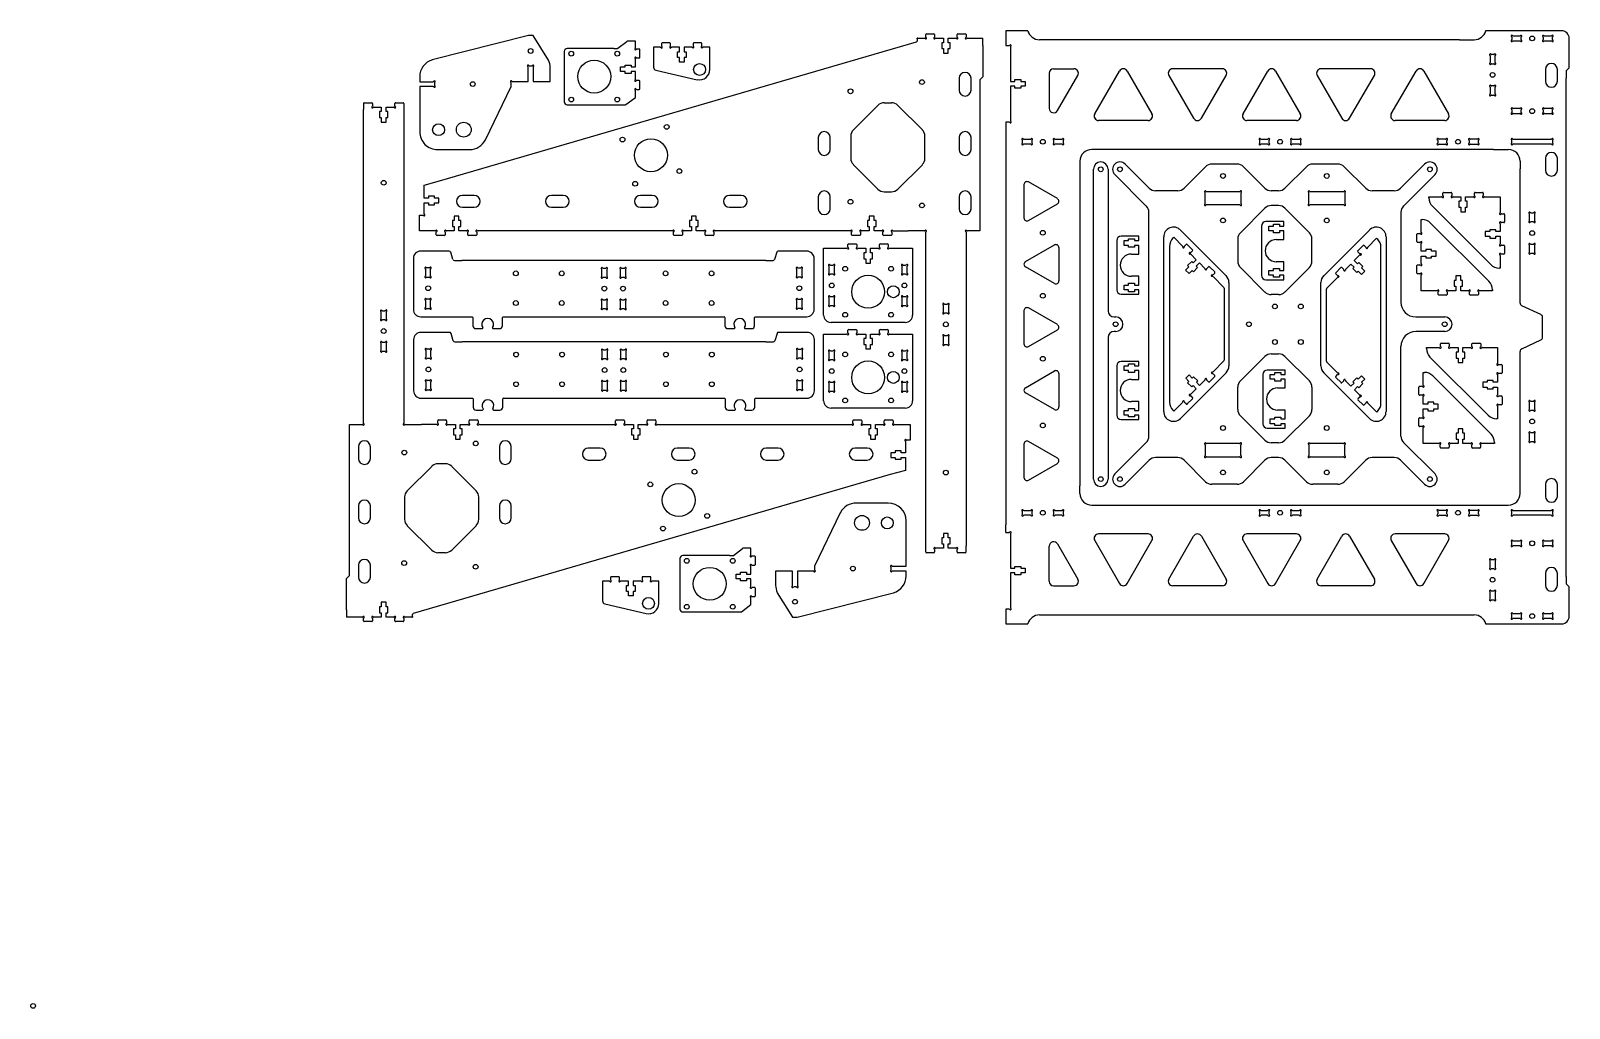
# Model space of a CAD drawing. Extents: x 0 to 1037, y 100 to 759.
import ezdxf

# ---------------------------------------------------------------- set-up
doc = ezdxf.new("R2010")
doc.units = 0
doc.header["$MEASUREMENT"] = 0
doc.layers.add('WHITE', color=7, linetype='Continuous')

# ---------------------------------------------------------------- blocks, each defined once
blk = doc.blocks.new('A$C2040513549')
at = {"layer": 'WHITE', "linetype": 'Continuous'}
for centre, radius in [((1.6, 32.6), 1.6), ((32.6, 32.6), 1.6), ((17.1, 17.1), 11.1), ((1.6, 1.6), 1.6), ((32.6, 1.6), 1.6)]:
    blk.add_circle(centre, radius, dxfattribs=at)
blk = doc.blocks.new('Varilla Mesa')
at = {"layer": 'WHITE', "linetype": 'Continuous'}
for p, q in [((-14.9, -104.5), (-14.9, 104.5)), ((-5.1, 104.5), (-5.1, 8.9)), ((-1.1, 4.9), (0, 4.9)), ((-5.1, -8.9), (-5.1, -104.5)), ((0, -4.9), (-1.1, -4.9))]:
    blk.add_line(p, q, dxfattribs=at)
for centre in [(-10, 104.5), (0, 0), (-10, -104.5)]:
    blk.add_circle(centre, 1.6, dxfattribs=at)
for centre, radius, start, end in [((-10, 104.5), 4.95, 0.0001, 179.9999), ((-1.1, 8.9), 4, 180, 270), ((0, 0), 4.95, 270.0001, 89.9999), ((-1.1, -8.9), 4, 90, 180), ((-10, -104.5), 4.95, 180.0001, 359.9999)]:
    blk.add_arc(centre, radius, start, end, dxfattribs=at)
blk = doc.blocks.new('A$C8085')
at = {"layer": 'WHITE', "linetype": 'Continuous'}
for p, q in [((0, 36.200012), (0, 3)), ((15.008746, 39.200012), (3, 39.200012)), ((5.008746, 33), (5.008746, 36.200012)), ((5.008746, 36.200012), (8.008746, 36.200012)), ((8.008746, 33), (5.008746, 33)), ((8.008746, 36.200012), (8.008746, 37.475006)), ((8.008746, 37.475006), (12.008774, 37.475006)), ((8.008746, 31.725006), (8.008746, 33)), ((12.008774, 31.725006), (8.008746, 31.725006)), ((12.008774, 37.475006), (12.008774, 36.200012)), ((12.008774, 36.200012), (15.008746, 36.200012)), ((15.008746, 33), (12.008774, 33)), ((12.008774, 33), (12.008774, 31.725006)), ((15.008746, 36.200012), (15.008746, 39.200012)), ((15.008746, 27.100006), (15.008746, 33)), ((9.909727, 27.100006), (15.008746, 27.100006)), ((15.008746, 12.100006), (9.909727, 12.100006)), ((15.008746, 6.200012), (15.008746, 12.100006)), ((3, 0), (15.008746, 0)), ((5.008746, 3), (5.008746, 6.200012)), ((5.008746, 6.200012), (8.008746, 6.200012)), ((8.008746, 3), (5.008746, 3)), ((8.008746, 6.200012), (8.008746, 7.475006)), ((8.008746, 7.475006), (12.008774, 7.475006)), ((8.008746, 1.725006), (8.008746, 3)), ((12.008774, 1.725006), (8.008746, 1.725006)), ((12.008774, 7.475006), (12.008774, 6.200012)), ((12.008774, 6.200012), (15.008746, 6.200012)), ((15.008746, 3), (12.008774, 3)), ((12.008774, 3), (12.008774, 1.725006)), ((15.008746, 0), (15.008746, 3))]:
    blk.add_line(p, q, dxfattribs=at)
for centre, radius, start, end in [((3, 36.200012), 3, 90, 180), ((9.909727, 19.600006), 7.5, 90, 270), ((3, 3), 3, 180, 270)]:
    blk.add_arc(centre, radius, start, end, dxfattribs=at)
blk = doc.blocks.new('A$C7980')
at = {"linetype": 'ByBlock'}
blk.add_blockref('A$C8085', (0, 0), dxfattribs=at)
blk = doc.blocks.new('A$C7774')
at = {"layer": 'WHITE', "linetype": 'Continuous'}
for p, q in [((0, 47.313709), (0, 48)), ((0, 48), (8.533976, 47.999997)), ((41.656855, 2.343144), (2.343146, 41.656855)), ((9.4, 48.866026), (9.399997, 50.500052)), ((9.899997, 51.000052), (14.899994, 51.000052)), ((15.399994, 50.500052), (15.399994, 48.866024)), ((16.266022, 48), (21.399994, 48)), ((21.399994, 45.000028), (20.125, 45.000028)), ((20.125, 45.000028), (20.125, 41)), ((21.399994, 48), (21.399994, 45.000028)), ((24.600006, 45.000028), (24.600006, 48)), ((24.600006, 48), (29.733976, 47.999997)), ((25.875, 45.000028), (24.600006, 45.000028)), ((25.875, 41), (25.875, 45.000028)), ((30.6, 48.866026), (30.599997, 50.500052)), ((31.099997, 51.000052), (36.099994, 51.000052)), ((36.599994, 50.500052), (36.599994, 48.866024)), ((37.466023, 48), (48, 48)), ((48, 48), (47.999997, 37.466021)), ((20.125, 41), (21.399994, 41)), ((21.399994, 41), (21.399994, 38)), ((21.399994, 38), (24.600006, 38)), ((24.600006, 38), (24.600006, 41)), ((24.600006, 41), (25.875, 41)), ((48.866026, 36.599998), (50.500052, 36.600001)), ((51.000052, 36.100001), (51.000052, 31.100003)), ((41, 24.600005), (38, 24.600005)), ((38, 24.600005), (38, 21.399994)), ((38, 21.399994), (41, 21.399994)), ((45.000028, 25.874999), (41, 25.874999)), ((41, 25.874999), (41, 24.600005)), ((41, 21.399994), (41, 20.124999)), ((45.000028, 24.600005), (45.000028, 25.874999)), ((48, 24.600005), (45.000028, 24.600005)), ((45.000028, 20.124999), (45.000028, 21.399994)), ((45.000028, 21.399994), (48, 21.399994)), ((48, 21.399994), (47.999997, 16.266022)), ((48, 29.733975), (48, 24.600005)), ((50.500052, 30.600003), (48.866024, 30.600003)), ((41, 20.124999), (45.000028, 20.124999)), ((48.866026, 15.399998), (50.500052, 15.400001)), ((51.000052, 14.900001), (51.000052, 9.900004)), ((48, 0), (47.313709, 0)), ((48, 8.533976), (48, 0)), ((50.500052, 9.400004), (48.866024, 9.400004))]:
    blk.add_line(p, q, dxfattribs=at)
for centre, radius, start, end in [((8, 47.313709), 8, 180, 224.999997), ((8.533976, 47.499997), 0.5, 30.000198, 90), ((9.4, 48), 0.5, 210.000198, 60), ((9.899997, 50.500052), 0.5, 90, 180), ((9.9, 48.866026), 0.5, 180, 240), ((14.899994, 50.500052), 0.5, 0, 90), ((15.399997, 48), 0.5, 120.000198, 330), ((14.899994, 48.866024), 0.5, 300.000198, 0), ((16.266022, 47.5), 0.5, 90, 150), ((29.733976, 47.499997), 0.5, 30.000198, 90), ((30.6, 48), 0.5, 210.000198, 60), ((31.099997, 50.500052), 0.5, 90, 180), ((31.1, 48.866026), 0.5, 180, 240), ((36.099994, 50.500052), 0.5, 0, 90), ((36.599997, 48), 0.5, 120.000198, 330), ((36.099994, 48.866024), 0.5, 300.000198, 0), ((37.466023, 47.5), 0.5, 90, 150), ((48, 36.599998), 0.5, 120.000198, 330), ((47.499997, 37.466021), 0.5, 300.000198, 0), ((48.866026, 36.099998), 0.5, 90, 150), ((50.500052, 36.100001), 0.5, 0, 90), ((48, 30.6), 0.5, 30.000198, 240), ((47.5, 29.733975), 0.5, 0, 60), ((48.866024, 31.100003), 0.5, 210.000198, 270), ((50.500052, 31.100003), 0.5, 270, 0), ((48, 15.399998), 0.5, 120.000198, 330), ((47.499997, 16.266022), 0.5, 300.000198, 0), ((48.866026, 14.899998), 0.5, 90, 150), ((50.500052, 14.900001), 0.5, 0, 90), ((47.313708, 8), 8, 225.000013, 270.000002), ((48, 9.400001), 0.5, 30.000198, 240), ((47.5, 8.533976), 0.5, 0, 60), ((48.866024, 9.900004), 0.5, 210.000198, 270), ((50.500052, 9.900004), 0.5, 270, 0)]:
    blk.add_arc(centre, radius, start, end, dxfattribs=at)
blk = doc.blocks.new('A$C7813')
at = {"layer": 'WHITE', "linetype": 'Continuous'}
for p, q in [((0, 47.313709), (0, 48)), ((0, 48), (8.533976, 47.999997)), ((41.656855, 2.343144), (2.343146, 41.656855)), ((9.4, 48.866026), (9.399997, 50.500052)), ((9.899997, 51.000052), (14.899994, 51.000052)), ((15.399994, 50.500052), (15.399994, 48.866024)), ((16.266022, 48), (21.399994, 48)), ((21.399994, 45.000028), (20.125, 45.000028)), ((20.125, 45.000028), (20.125, 41)), ((21.399994, 48), (21.399994, 45.000028)), ((24.600006, 45.000028), (24.600006, 48)), ((24.600006, 48), (29.733976, 47.999997)), ((25.875, 45.000028), (24.600006, 45.000028)), ((25.875, 41), (25.875, 45.000028)), ((30.6, 48.866026), (30.599997, 50.500052)), ((31.099997, 51.000052), (36.099994, 51.000052)), ((36.599994, 50.500052), (36.599994, 48.866024)), ((37.466023, 48), (48, 48)), ((48, 48), (47.999997, 37.466021)), ((20.125, 41), (21.399994, 41)), ((21.399994, 41), (21.399994, 38)), ((21.399994, 38), (24.600006, 38)), ((24.600006, 38), (24.600006, 41)), ((24.600006, 41), (25.875, 41)), ((48.866026, 36.599998), (50.500052, 36.600001)), ((51.000052, 36.100001), (51.000052, 31.100003)), ((41, 24.600005), (38, 24.600005)), ((38, 24.600005), (38, 21.399994)), ((38, 21.399994), (41, 21.399994)), ((45.000028, 25.874999), (41, 25.874999)), ((41, 25.874999), (41, 24.600005)), ((41, 21.399994), (41, 20.124999)), ((45.000028, 24.600005), (45.000028, 25.874999)), ((48, 24.600005), (45.000028, 24.600005)), ((45.000028, 20.124999), (45.000028, 21.399994)), ((45.000028, 21.399994), (48, 21.399994)), ((48, 21.399994), (47.999997, 16.266022)), ((48, 29.733975), (48, 24.600005)), ((50.500052, 30.600003), (48.866024, 30.600003)), ((41, 20.124999), (45.000028, 20.124999)), ((48.866026, 15.399998), (50.500052, 15.400001)), ((51.000052, 14.900001), (51.000052, 9.900004)), ((48, 0), (47.313709, 0)), ((48, 8.533976), (48, 0)), ((50.500052, 9.400004), (48.866024, 9.400004))]:
    blk.add_line(p, q, dxfattribs=at)
for centre, radius, start, end in [((8, 47.313709), 8, 180, 224.999997), ((8.533976, 47.499997), 0.5, 30.000198, 90), ((9.4, 48), 0.5, 210.000198, 60), ((9.899997, 50.500052), 0.5, 90, 180), ((9.9, 48.866026), 0.5, 180, 240), ((14.899994, 50.500052), 0.5, 0, 90), ((15.399997, 48), 0.5, 120.000198, 330), ((14.899994, 48.866024), 0.5, 300.000198, 0), ((16.266022, 47.5), 0.5, 90, 150), ((29.733976, 47.499997), 0.5, 30.000198, 90), ((30.6, 48), 0.5, 210.000198, 60), ((31.099997, 50.500052), 0.5, 90, 180), ((31.1, 48.866026), 0.5, 180, 240), ((36.099994, 50.500052), 0.5, 0, 90), ((36.599997, 48), 0.5, 120.000198, 330), ((36.099994, 48.866024), 0.5, 300.000198, 0), ((37.466023, 47.5), 0.5, 90, 150), ((48, 36.599998), 0.5, 120.000198, 330), ((47.499997, 37.466021), 0.5, 300.000198, 0), ((48.866026, 36.099998), 0.5, 90, 150), ((50.500052, 36.100001), 0.5, 0, 90), ((48, 30.6), 0.5, 30.000198, 240), ((47.5, 29.733975), 0.5, 0, 60), ((48.866024, 31.100003), 0.5, 210.000198, 270), ((50.500052, 31.100003), 0.5, 270, 0), ((48, 15.399998), 0.5, 120.000198, 330), ((47.499997, 16.266022), 0.5, 300.000198, 0), ((48.866026, 14.899998), 0.5, 90, 150), ((50.500052, 14.900001), 0.5, 0, 90), ((47.313708, 8), 8, 225.000013, 270.000002), ((48, 9.400001), 0.5, 30.000198, 240), ((47.5, 8.533976), 0.5, 0, 60), ((48.866024, 9.900004), 0.5, 210.000198, 270), ((50.500052, 9.900004), 0.5, 270, 0)]:
    blk.add_arc(centre, radius, start, end, dxfattribs=at)
blk = doc.blocks.new('A$C7911')
at = {"layer": 'WHITE', "linetype": 'Continuous'}
for p, q in [((0.5, 41.600048), (2.134029, 41.600048)), ((3.000052, 42.466076), (3.000052, 51.000052)), ((3.000052, 51.000052), (3.686344, 51.000052)), ((9.343197, 48.656908), (48.656907, 9.343197)), ((0, 36.100051), (0, 41.100048)), ((2.134027, 35.600054), (0.5, 35.600051)), ((3.000052, 29.600058), (3.000055, 34.73403)), ((6.000024, 29.600058), (3.000052, 29.600058)), ((3.000052, 21.266077), (3.000052, 26.400047)), ((3.000052, 26.400047), (6.000024, 26.400047)), ((10.000052, 30.875053), (6.000024, 30.875053)), ((6.000024, 30.875053), (6.000024, 29.600058)), ((6.000024, 26.400047), (6.000024, 25.125053)), ((6.000024, 25.125053), (10.000052, 25.125053)), ((10.000052, 29.600058), (10.000052, 30.875053)), ((13.000052, 29.600058), (10.000052, 29.600058)), ((10.000052, 25.125053), (10.000052, 26.400047)), ((10.000052, 26.400047), (13.000052, 26.400047)), ((13.000052, 26.400047), (13.000052, 29.600058)), ((0, 14.900051), (0, 19.900049)), ((0.5, 20.400049), (2.134029, 20.400049)), ((2.134027, 14.400054), (0.5, 14.400051)), ((3.000052, 3.000052), (3.000055, 13.534031)), ((29.600058, 13.000052), (26.400047, 13.000052)), ((26.400047, 13.000052), (26.400047, 10.000052)), ((29.600058, 10.000052), (29.600058, 13.000052)), ((13.53403, 3.000052), (3.000052, 3.000052)), ((14.400058, 0.5), (14.400058, 2.134028)), ((19.900056, 0), (14.900058, 0)), ((20.400053, 2.134027), (20.400056, 0.5)), ((26.400047, 3.000052), (21.266076, 3.000055)), ((26.400047, 10.000052), (25.125053, 10.000052)), ((25.125053, 10.000052), (25.125053, 6.000024)), ((25.125053, 6.000024), (26.400047, 6.000024)), ((26.400047, 6.000024), (26.400047, 3.000052)), ((30.875053, 10.000052), (29.600058, 10.000052)), ((29.600058, 3.000052), (29.600058, 6.000024)), ((29.600058, 6.000024), (30.875053, 6.000024)), ((34.73403, 3.000052), (29.600058, 3.000052)), ((30.875053, 6.000024), (30.875053, 10.000052)), ((35.600059, 0.5), (35.600059, 2.134028)), ((41.100056, 0), (36.100059, 0)), ((41.600053, 2.134027), (41.600056, 0.5)), ((51.000053, 3.000052), (42.466077, 3.000055)), ((51.000053, 3.686344), (51.000053, 3.000052))]:
    blk.add_line(p, q, dxfattribs=at)
for centre, radius, start, end in [((0.5, 41.100048), 0.5, 90, 180), ((2.134029, 41.100048), 0.5, 30.000198, 90), ((3.000052, 41.600051), 0.5, 210.000198, 60), ((3.500052, 42.466076), 0.5, 180, 240), ((3.686344, 43.000052), 8, 45.000013, 90.000002), ((0.5, 36.100051), 0.5, 180, 270), ((2.134027, 36.100054), 0.5, 270, 330), ((3.000052, 35.600054), 0.5, 300.000198, 150), ((3.500055, 34.73403), 0.5, 120.000198, 180), ((3.000052, 20.400052), 0.5, 210.000198, 60), ((3.500052, 21.266077), 0.5, 180, 240), ((0.5, 19.900049), 0.5, 90, 180), ((0.5, 14.900051), 0.5, 180, 270), ((2.134027, 14.900054), 0.5, 270, 330), ((2.134029, 19.900049), 0.5, 30.000198, 90), ((3.000052, 14.400054), 0.5, 300.000198, 150), ((3.500055, 13.534031), 0.5, 120.000198, 180), ((13.53403, 3.500052), 0.5, 270, 330), ((14.400055, 3.000052), 0.5, 300.000198, 150), ((14.900058, 2.134028), 0.5, 120.000198, 180), ((14.900058, 0.5), 0.5, 180, 270), ((20.400053, 3.000052), 0.5, 30.000198, 240), ((19.900056, 0.5), 0.5, 270, 0), ((19.900053, 2.134027), 0.5, 0, 60), ((21.266076, 3.500055), 0.5, 210.000198, 270), ((34.73403, 3.500052), 0.5, 270, 330), ((35.600056, 3.000052), 0.5, 300.000198, 150), ((36.100059, 2.134028), 0.5, 120.000198, 180), ((36.100059, 0.5), 0.5, 180, 270), ((41.600053, 3.000052), 0.5, 30.000198, 240), ((41.100056, 0.5), 0.5, 270, 0), ((41.100053, 2.134027), 0.5, 0, 60), ((42.466077, 3.500055), 0.5, 210.000198, 270), ((43.000053, 3.686343), 8, 0, 44.999997)]:
    blk.add_arc(centre, radius, start, end, dxfattribs=at)
blk = doc.blocks.new('A$C7764')
at = {"layer": 'WHITE', "linetype": 'Continuous'}
for p, q in [((0.5, 41.600048), (2.134029, 41.600048)), ((3.000052, 42.466076), (3.000052, 51.000052)), ((3.000052, 51.000052), (3.686344, 51.000052)), ((9.343197, 48.656908), (48.656907, 9.343197)), ((0, 36.100051), (0, 41.100048)), ((2.134027, 35.600054), (0.5, 35.600051)), ((3.000052, 29.600058), (3.000055, 34.73403)), ((6.000024, 29.600058), (3.000052, 29.600058)), ((3.000052, 21.266077), (3.000052, 26.400047)), ((3.000052, 26.400047), (6.000024, 26.400047)), ((10.000052, 30.875053), (6.000024, 30.875053)), ((6.000024, 30.875053), (6.000024, 29.600058)), ((6.000024, 26.400047), (6.000024, 25.125053)), ((6.000024, 25.125053), (10.000052, 25.125053)), ((10.000052, 29.600058), (10.000052, 30.875053)), ((13.000052, 29.600058), (10.000052, 29.600058)), ((10.000052, 25.125053), (10.000052, 26.400047)), ((10.000052, 26.400047), (13.000052, 26.400047)), ((13.000052, 26.400047), (13.000052, 29.600058)), ((0, 14.900051), (0, 19.900049)), ((0.5, 20.400049), (2.134029, 20.400049)), ((2.134027, 14.400054), (0.5, 14.400051)), ((3.000052, 3.000052), (3.000055, 13.534031)), ((29.600058, 13.000052), (26.400047, 13.000052)), ((26.400047, 13.000052), (26.400047, 10.000052)), ((29.600058, 10.000052), (29.600058, 13.000052)), ((13.53403, 3.000052), (3.000052, 3.000052)), ((14.400058, 0.5), (14.400058, 2.134028)), ((19.900056, 0), (14.900058, 0)), ((20.400053, 2.134027), (20.400056, 0.5)), ((26.400047, 3.000052), (21.266076, 3.000055)), ((26.400047, 10.000052), (25.125053, 10.000052)), ((25.125053, 10.000052), (25.125053, 6.000024)), ((25.125053, 6.000024), (26.400047, 6.000024)), ((26.400047, 6.000024), (26.400047, 3.000052)), ((30.875053, 10.000052), (29.600058, 10.000052)), ((29.600058, 3.000052), (29.600058, 6.000024)), ((29.600058, 6.000024), (30.875053, 6.000024)), ((34.73403, 3.000052), (29.600058, 3.000052)), ((30.875053, 6.000024), (30.875053, 10.000052)), ((35.600059, 0.5), (35.600059, 2.134028)), ((41.100056, 0), (36.100059, 0)), ((41.600053, 2.134027), (41.600056, 0.5)), ((51.000053, 3.000052), (42.466077, 3.000055)), ((51.000053, 3.686344), (51.000053, 3.000052))]:
    blk.add_line(p, q, dxfattribs=at)
for centre, radius, start, end in [((0.5, 41.100048), 0.5, 90, 180), ((2.134029, 41.100048), 0.5, 30.000198, 90), ((3.000052, 41.600051), 0.5, 210.000198, 60), ((3.500052, 42.466076), 0.5, 180, 240), ((3.686344, 43.000052), 8, 45.000013, 90.000002), ((0.5, 36.100051), 0.5, 180, 270), ((2.134027, 36.100054), 0.5, 270, 330), ((3.000052, 35.600054), 0.5, 300.000198, 150), ((3.500055, 34.73403), 0.5, 120.000198, 180), ((3.000052, 20.400052), 0.5, 210.000198, 60), ((3.500052, 21.266077), 0.5, 180, 240), ((0.5, 19.900049), 0.5, 90, 180), ((0.5, 14.900051), 0.5, 180, 270), ((2.134027, 14.900054), 0.5, 270, 330), ((2.134029, 19.900049), 0.5, 30.000198, 90), ((3.000052, 14.400054), 0.5, 300.000198, 150), ((3.500055, 13.534031), 0.5, 120.000198, 180), ((13.53403, 3.500052), 0.5, 270, 330), ((14.400055, 3.000052), 0.5, 300.000198, 150), ((14.900058, 2.134028), 0.5, 120.000198, 180), ((14.900058, 0.5), 0.5, 180, 270), ((20.400053, 3.000052), 0.5, 30.000198, 240), ((19.900056, 0.5), 0.5, 270, 0), ((19.900053, 2.134027), 0.5, 0, 60), ((21.266076, 3.500055), 0.5, 210.000198, 270), ((34.73403, 3.500052), 0.5, 270, 330), ((35.600056, 3.000052), 0.5, 300.000198, 150), ((36.100059, 2.134028), 0.5, 120.000198, 180), ((36.100059, 0.5), 0.5, 180, 270), ((41.600053, 3.000052), 0.5, 30.000198, 240), ((41.100056, 0.5), 0.5, 270, 0), ((41.100053, 2.134027), 0.5, 0, 60), ((42.466077, 3.500055), 0.5, 210.000198, 270), ((43.000053, 3.686343), 8, 0, 44.999997)]:
    blk.add_arc(centre, radius, start, end, dxfattribs=at)

msp = doc.modelspace()

# ---------------------------------------------------------------- linework, layer by layer
at = {"linetype": 'ByBlock'}
for p, q in [((393.3, 747.4), (395.3, 747.4)), ((395.9, 747.6), (402, 752.2)), ((597.7, 753.8), (597.7, 754.3)), ((598.2, 754.3), (597.7, 754.3)), ((597.7, 753.8), (597.7, 752.3)), ((642.1, 749.3), (642.1, 754.3)), ((963.4, 753.3), (973.4, 753.3)), ((686.8, 730.7), (686.8, 707)), ((689.8, 733.7), (703.5, 733.7)), ((1035.5, 732.3), (1035.5, 727.3)), ((224.4, 710.3), (224.4, 706.3)), ((251.6, 710.3), (251.6, 706.3)), ((251.6, 710.3), (251.6, 710.3)), ((398.8, 709.4), (400.7, 709.4)), ((400.7, 709.4), (400.8, 709.4)), ((400.8, 709.4), (400.8, 709.4)), ((401.4, 709.6), (407.8, 714.4)), ((657.5, 697.7), (657.5, 692.7)), ((986.4, 679.3), (996.4, 679.3)), ((707.5, 671.3), (707.5, 666.5)), ((707.5, 666.5), (707.5, 666.3)), ((1004.4, 671.3), (1004.4, 666.3)), ((265.2, 655.3), (275.6, 658.1)), ((581.6, 624.3), (591.6, 624.3)), ((767.9, 613.9), (768, 508.9)), ((910.5, 508.2), (910.5, 613.3)), ((285.7, 604.4), (290.7, 604.4)), ((495.6, 604.4), (500.6, 604.4)), ((500.6, 604.4), (500.6, 604.4)), ((804.7, 585.7), (804.7, 537.1)), ((873.7, 536.4), (873.7, 585.1)), ((263, 566.4), (268, 566.4)), ((518.3, 566.4), (523.3, 566.4)), ((285.9, 549.5), (290.9, 549.5)), ((495.8, 549.5), (500.8, 549.5)), ((500.8, 549.5), (500.8, 549.5)), ((924, 485.9), (924, 546.4)), ((263.2, 511.5), (268.2, 511.5)), ((518.5, 511.5), (523.5, 511.5)), ((273.6, 493.8), (263.6, 493.8)), ((589.9, 462.8), (579.6, 460)), ((707.5, 447.3), (707.5, 452.3)), ((1004.3, 447.3), (1004.4, 452.3)), ((986.4, 439.3), (996.4, 439.3)), ((657.5, 421), (657.5, 426)), ((657.5, 426), (657.5, 426)), ((657.5, 421), (657.5, 421)), ((471.2, 405.3), (473.2, 405.3)), ((473.8, 405.5), (479.9, 410)), ((603.5, 407.8), (603.5, 411.8)), ((603.5, 407.8), (603.5, 407.8)), ((630.7, 407.8), (630.7, 411.8)), ((686.8, 388), (686.8, 411.7)), ((689.8, 385), (703.5, 385)), ((1035.5, 391.3), (1035.5, 386.3)), ((1035.5, 391.3), (1035.5, 391.3)), ((213, 368.8), (213, 363.8)), ((257, 363.8), (257.5, 363.8)), ((257.5, 364.3), (257.5, 365.7)), ((257.5, 364.3), (257.5, 363.8)), ((476.7, 367.3), (478.5, 367.3)), ((478.5, 367.3), (478.7, 367.3)), ((478.7, 367.3), (478.7, 367.3)), ((479.3, 367.5), (485.7, 372.3)), ((963.4, 365.3), (973.4, 365.3))]:
    msp.add_line(p, q, dxfattribs=at)
for centre, radius, start, end in [((395.3, 748.4), 1, 270, 306.9749), ((402.6, 751.4), 1, 90, 126.9749), ((597.2, 752.3), 0.5, 286.2527, 0), ((689.8, 730.7), 3, 90, 180), ((400.8, 710.4), 1, 270, 306.9749), ((689.8, 707), 3, 180, 330), ((803.7, 585.7), 1, 1.3829, 45), ((874.7, 585.1), 1, 135, 181.3829), ((934, 546.4), 10, 90, 180), ((803.7, 537.1), 1, 315, 1.3829), ((874.7, 536.5), 1, 181.3829, 225), ((473.2, 406.3), 1, 270, 306.9749), ((480.5, 409.3), 1, 90, 126.9749), ((689.8, 411.7), 3, 30, 180), ((689.8, 388), 3, 180, 270), ((258, 365.7), 0.5, 106.2527, 180), ((478.7, 368.3), 1, 270, 306.9749)]:
    msp.add_arc(centre, radius, start, end, dxfattribs=at)
at = {"layer": 'WHITE', "linetype": 'Continuous'}
for p, q in [((672.5, 759.3), (657.5, 759.3)), ((657.5, 759.3), (657.5, 749.3)), ((1032.5, 759.3), (981.1, 759.3)), ((335.6, 756.1), (270.8, 739.8)), ((275.6, 658.1), (597.3, 751.8)), ((338.7, 756.1), (335.6, 756.1)), ((349.1, 739.6), (338.7, 756.1)), ((393.3, 747.4), (361.8, 747.4)), ((407.8, 752.4), (402.6, 752.4)), ((407.8, 747.8), (407.8, 752.4)), ((424.5, 748.2), (420, 748.2)), ((420, 748.2), (420, 734.7)), ((425.4, 750.7), (425.4, 749)), ((430.9, 751.2), (425.9, 751.2)), ((431.4, 749), (431.4, 750.7)), ((437.4, 748.2), (432.3, 748.2)), ((437.4, 745.2), (437.4, 748.2)), ((445.7, 748.2), (440.6, 748.2)), ((440.6, 748.2), (440.6, 745.2)), ((446.6, 750.7), (446.6, 749)), ((452.1, 751.2), (447.1, 751.2)), ((452.6, 749), (452.6, 750.7)), ((458, 748.2), (453.5, 748.2)), ((458, 733.2), (458, 748.2)), ((598.2, 754.3), (602.7, 754.3)), ((603.5, 755.1), (603.5, 756.8)), ((604, 757.3), (609, 757.3)), ((609.5, 756.8), (609.5, 755.1)), ((610.4, 754.3), (615.5, 754.3)), ((615.5, 751.3), (614.3, 751.3)), ((614.3, 751.3), (614.3, 747.3)), ((614.3, 747.3), (615.5, 747.3)), ((615.5, 754.3), (615.5, 751.3)), ((615.5, 747.3), (615.5, 744.3)), ((618.7, 751.3), (618.7, 754.3)), ((618.7, 754.3), (623.9, 754.3)), ((620, 751.3), (618.7, 751.3)), ((618.7, 744.3), (618.7, 747.3)), ((618.7, 747.3), (620, 747.3)), ((620, 747.3), (620, 751.3)), ((624.7, 755.1), (624.7, 756.8)), ((625.2, 757.3), (630.2, 757.3)), ((630.7, 756.8), (630.7, 755.1)), ((631.6, 754.3), (642.1, 754.3)), ((642.1, 749.3), (642.1, 728.3)), ((657.5, 749.3), (659.7, 749.3)), ((660.6, 748.5), (660.6, 725.1)), ((963.4, 753.3), (680.2, 753.3)), ((998.8, 755), (998.8, 753.4)), ((1004.1, 755.8), (999.7, 755.8)), ((999.7, 752.5), (1004.1, 752.5)), ((1005, 753.4), (1005, 755)), ((1020, 755), (1020, 753.4)), ((1025.3, 755.8), (1020.9, 755.8)), ((1020.9, 752.5), (1025.3, 752.5)), ((1026.2, 753.4), (1026.2, 755)), ((1037.5, 734.3), (1037.5, 754.3)), ((359.8, 745.4), (359.8, 711.4)), ((407.8, 735), (407.8, 740.1)), ((410.3, 747), (408.6, 747)), ((408.6, 741), (410.3, 741)), ((410.8, 741.5), (410.8, 746.5)), ((436.1, 741.2), (436.1, 745.2)), ((436.1, 745.2), (437.4, 745.2)), ((437.4, 741.2), (436.1, 741.2)), ((437.4, 738.2), (437.4, 741.2)), ((440.6, 738.2), (437.4, 738.2)), ((440.6, 745.2), (441.9, 745.2)), ((441.9, 741.2), (440.6, 741.2)), ((440.6, 741.2), (440.6, 738.2)), ((441.9, 745.2), (441.9, 741.2)), ((615.5, 744.3), (618.7, 744.3)), ((984.2, 742.5), (984.2, 738)), ((986.6, 743.3), (985.1, 743.3)), ((985.1, 737.1), (986.6, 737.1)), ((987.5, 738), (987.5, 742.5)), ((262.3, 728.3), (262.3, 725)), ((335.4, 725.1), (335.4, 734.9)), ((336.3, 735.7), (337.9, 735.7)), ((338.7, 734.9), (338.7, 725.1)), ((350.3, 725.1), (350.3, 734.5)), ((397.8, 731.8), (397.8, 735)), ((397.8, 735), (400.8, 735)), ((400.8, 731.8), (397.8, 731.8)), ((400.8, 735), (400.8, 736.2)), ((400.8, 736.2), (404.8, 736.2)), ((400.8, 730.5), (400.8, 731.8)), ((404.8, 730.5), (400.8, 730.5)), ((404.8, 736.2), (404.8, 735)), ((404.8, 735), (407.8, 735)), ((407.8, 731.8), (404.8, 731.8)), ((404.8, 731.8), (404.8, 730.5)), ((407.8, 726.6), (407.8, 731.8)), ((421.5, 732.8), (449.4, 726.3)), ((626.1, 727.3), (626.1, 719.3)), ((634.1, 719.3), (634.1, 727.3)), ((642.1, 728.3), (640.1, 726.3)), ((640.1, 726.3), (640.1, 624.3)), ((663.6, 725.1), (663.6, 726.4)), ((663.6, 726.4), (667.6, 726.4)), ((667.6, 726.4), (667.6, 725.1)), ((692.4, 705.5), (706.1, 729.2)), ((717.5, 703.3), (734.2, 732.2)), ((739.4, 732.2), (756.1, 703.3)), ((767.5, 729.2), (784.2, 700.3)), ((803.5, 733.7), (770.1, 733.7)), ((789.4, 700.3), (806.1, 729.2)), ((817.5, 703.3), (834.2, 732.2)), ((839.4, 732.2), (856.1, 703.3)), ((867.5, 729.2), (884.2, 700.3)), ((903.5, 733.7), (870.1, 733.7)), ((889.4, 700.3), (906.1, 729.2)), ((917.5, 703.3), (934.2, 732.2)), ((939.4, 732.2), (956.1, 703.3)), ((1021.5, 733.3), (1021.5, 725.3)), ((1029.5, 725.3), (1029.5, 733.3)), ((1035.5, 732.3), (1037.5, 734.3)), ((1035.5, 391.3), (1035.5, 727.3)), ((262.3, 725), (271.4, 725)), ((271.4, 721.7), (262.3, 721.7)), ((262.3, 721.7), (262.3, 691.2)), ((272.3, 724.2), (272.3, 722.6)), ((306.6, 685.8), (323.9, 721.7)), ((323.9, 721.7), (323.9, 724.2)), ((324.8, 725.1), (335.4, 725.1)), ((338.7, 725.1), (350.3, 725.1)), ((407.8, 714.4), (407.8, 718.9)), ((410.3, 725.8), (408.6, 725.8)), ((408.6, 719.8), (410.3, 719.8)), ((410.8, 720.3), (410.8, 725.3)), ((660.6, 725.1), (663.6, 725.1)), ((663.6, 721.9), (660.6, 721.9)), ((660.6, 721.9), (660.6, 698.6)), ((663.6, 720.6), (663.6, 721.9)), ((667.6, 720.6), (663.6, 720.6)), ((667.6, 725.1), (670.6, 725.1)), ((670.6, 721.9), (667.6, 721.9)), ((667.6, 721.9), (667.6, 720.6)), ((670.6, 725.1), (670.6, 721.9)), ((984.2, 721.3), (984.2, 716.8)), ((986.6, 722.1), (985.1, 722.1)), ((985.1, 715.9), (986.6, 715.9)), ((987.5, 716.8), (987.5, 721.3)), ((224.4, 494.6), (224.4, 706.3)), ((224.9, 710.8), (229.9, 710.8)), ((230.4, 710.3), (230.4, 708.6)), ((231.3, 707.8), (236.4, 707.8)), ((236.4, 707.8), (236.4, 704.8)), ((239.6, 704.8), (239.6, 707.8)), ((239.6, 707.8), (244.8, 707.8)), ((245.6, 708.6), (245.6, 710.3)), ((246.1, 710.8), (251.1, 710.8)), ((251.6, 706.3), (251.6, 494.6)), ((361.8, 709.4), (398.8, 709.4)), ((554.8, 692.5), (571.3, 709)), ((575.5, 710.8), (580.5, 710.8)), ((584.8, 709), (601.3, 692.5)), ((998.8, 705.9), (998.8, 704.3)), ((1004.1, 706.8), (999.7, 706.8)), ((1005, 704.3), (1005, 705.9)), ((1020, 705.9), (1020, 704.3)), ((1025.3, 706.8), (1020.9, 706.8)), ((1026.2, 704.3), (1026.2, 705.9)), ((236.4, 704.8), (235.1, 704.8)), ((235.1, 704.8), (235.1, 700.8)), ((235.1, 700.8), (236.4, 700.8)), ((236.4, 700.8), (236.4, 697.8)), ((236.4, 697.8), (239.6, 697.8)), ((240.9, 704.8), (239.6, 704.8)), ((239.6, 697.8), (239.6, 700.8)), ((239.6, 700.8), (240.9, 700.8)), ((240.9, 700.8), (240.9, 704.8)), ((659.7, 697.7), (657.5, 697.7)), ((753.5, 698.8), (720.1, 698.8)), ((853.5, 698.8), (820.1, 698.8)), ((953.5, 698.8), (920.1, 698.8)), ((999.7, 703.5), (1004.1, 703.5)), ((1020.9, 703.5), (1025.3, 703.5)), ((531.1, 687.3), (531.1, 679.3)), ((539.1, 679.3), (539.1, 687.3)), ((553, 688.3), (553, 673.3)), ((603, 673.3), (603, 688.3)), ((626.1, 687.3), (626.1, 679.3)), ((634.1, 679.3), (634.1, 687.3)), ((657.5, 692.7), (657.5, 426)), ((668.8, 683.7), (668.8, 685.3)), ((669.7, 686.2), (674.1, 686.2)), ((675, 685.3), (675, 683.7)), ((690, 683.7), (690, 685.3)), ((690.9, 686.2), (695.3, 686.2)), ((696.2, 685.3), (696.2, 683.7)), ((828.8, 683.7), (828.8, 685.3)), ((829.7, 686.2), (834.1, 686.2)), ((835, 685.3), (835, 683.7)), ((850, 683.7), (850, 685.3)), ((850.9, 686.2), (855.3, 686.2)), ((856.2, 685.3), (856.2, 683.7)), ((948.8, 685.3), (948.8, 683.7)), ((954.1, 686.2), (949.7, 686.2)), ((955, 683.7), (955, 685.3)), ((970, 685.3), (970, 683.7)), ((975.3, 686.2), (970.9, 686.2)), ((976.2, 683.7), (976.2, 685.3)), ((998.8, 683.7), (998.8, 685.3)), ((999.7, 686.2), (1025.3, 686.2)), ((1026.2, 685.3), (1026.2, 683.7)), ((274.3, 679.2), (295.9, 679.2)), ((674.1, 682.9), (669.7, 682.9)), ((695.3, 682.9), (690.9, 682.9)), ((986.4, 679.3), (715.5, 679.3)), ((834.1, 682.9), (829.7, 682.9)), ((855.3, 682.9), (850.9, 682.9)), ((949.7, 682.9), (954.1, 682.9)), ((970.9, 682.9), (975.3, 682.9)), ((1025.3, 682.9), (999.7, 682.9)), ((554.8, 669), (571.3, 652.5)), ((584.8, 652.5), (601.3, 669)), ((707.5, 666.3), (707.5, 452.3)), ((738, 669.4), (754.3, 653.1)), ((792.3, 667.6), (777.8, 653.1)), ((813.5, 669.4), (796.5, 669.4)), ((832.3, 653.1), (817.8, 667.6)), ((860.3, 667.6), (845.8, 653.1)), ((881.5, 669.4), (864.5, 669.4)), ((900.3, 653.1), (885.8, 667.6)), ((923.8, 653.1), (940, 669.4)), ((1004.4, 575.7), (1004.4, 666.3)), ((1021.5, 673.3), (1021.5, 665.3)), ((1029.5, 665.3), (1029.5, 673.3)), ((265.2, 646.5), (265.2, 655.3)), ((669.8, 655.6), (669.8, 633.1)), ((692.4, 646.1), (672.8, 657.4)), ((752.3, 641.1), (731, 662.4)), ((947, 662.4), (925.8, 641.1)), ((268.2, 646.5), (265.2, 646.5)), ((265.2, 635.8), (265.2, 643.3)), ((265.2, 643.3), (268.2, 643.3)), ((272.2, 647.8), (268.2, 647.8)), ((268.2, 647.8), (268.2, 646.5)), ((268.2, 643.3), (268.2, 642)), ((272.2, 646.5), (272.2, 647.8)), ((275.2, 646.5), (272.2, 646.5)), ((272.2, 642), (272.2, 643.3)), ((272.2, 643.3), (275.2, 643.3)), ((275.2, 643.3), (275.2, 646.5)), ((299.1, 648.3), (291.1, 648.3)), ((359.1, 648.3), (351.1, 648.3)), ((419.1, 648.3), (411.1, 648.3)), ((479.1, 648.3), (471.1, 648.3)), ((531.1, 647.3), (531.1, 639.3)), ((539.1, 639.3), (539.1, 647.3)), ((575.5, 650.8), (580.5, 650.8)), ((626.1, 647.3), (626.1, 639.3)), ((634.1, 639.3), (634.1, 647.3)), ((773.5, 651.4), (758.5, 651.4)), ((792, 642.8), (792, 650)), ((792.8, 650.9), (815.2, 650.9)), ((816.1, 650), (816.1, 642.8)), ((841.5, 651.4), (836.5, 651.4)), ((862, 642.8), (862, 650)), ((862.8, 650.9), (885.2, 650.9)), ((886.1, 650), (886.1, 642.8)), ((919.5, 651.4), (904.5, 651.4)), ((262.1, 624.3), (262.1, 634.9)), ((262.1, 634.9), (264.4, 634.9)), ((268.2, 642), (272.2, 642)), ((288.7, 634.3), (285.5, 634.3)), ((285.5, 634.3), (285.5, 631.3)), ((288.7, 631.3), (288.7, 634.3)), ((291.1, 640.3), (299.1, 640.3)), ((351.1, 640.3), (359.1, 640.3)), ((411.1, 640.3), (419.1, 640.3)), ((448.7, 634.3), (445.5, 634.3)), ((445.5, 634.3), (445.5, 631.3)), ((448.7, 631.3), (448.7, 634.3)), ((471.1, 640.3), (479.1, 640.3)), ((568.7, 634.3), (565.5, 634.3)), ((565.5, 634.3), (565.5, 631.3)), ((568.7, 631.3), (568.7, 634.3)), ((672.8, 631.3), (692.4, 642.6)), ((754, 485.9), (754, 636.9)), ((815.2, 641.9), (792.8, 641.9)), ((832.3, 639.6), (815.8, 623.1)), ((841.5, 641.4), (836.5, 641.4)), ((862.3, 623.1), (845.8, 639.6)), ((885.2, 641.9), (862.8, 641.9)), ((924, 636.9), (924, 576.3)), ((1010.8, 631.2), (1010.8, 635.7)), ((1011.7, 636.6), (1013.3, 636.6)), ((1014.1, 635.7), (1014.1, 631.2)), ((272.7, 624.3), (262.1, 624.3)), ((273.5, 621.8), (273.5, 623.4)), ((279.5, 623.4), (279.5, 621.8)), ((285.5, 624.3), (280.4, 624.3)), ((285.5, 631.3), (284.3, 631.3)), ((284.3, 631.3), (284.3, 627.3)), ((284.3, 627.3), (285.5, 627.3)), ((285.5, 627.3), (285.5, 624.3)), ((290, 631.3), (288.7, 631.3)), ((288.7, 624.3), (288.7, 627.3)), ((288.7, 627.3), (290, 627.3)), ((293.9, 624.3), (288.7, 624.3)), ((290, 627.3), (290, 631.3)), ((294.7, 621.8), (294.7, 623.4)), ((300.7, 623.4), (300.7, 621.8)), ((432.7, 624.3), (301.6, 624.3)), ((433.5, 621.8), (433.5, 623.4)), ((439.5, 623.4), (439.5, 621.8)), ((445.5, 624.3), (440.4, 624.3)), ((445.5, 631.3), (444.3, 631.3)), ((444.3, 631.3), (444.3, 627.3)), ((444.3, 627.3), (445.5, 627.3)), ((445.5, 627.3), (445.5, 624.3)), ((450, 631.3), (448.7, 631.3)), ((448.7, 624.3), (448.7, 627.3)), ((448.7, 627.3), (450, 627.3)), ((453.9, 624.3), (448.7, 624.3)), ((450, 627.3), (450, 631.3)), ((454.7, 621.8), (454.7, 623.4)), ((460.7, 623.4), (460.7, 621.8)), ((552.7, 624.3), (461.6, 624.3)), ((553.5, 621.8), (553.5, 623.4)), ((559.5, 623.4), (559.5, 621.8)), ((565.5, 624.3), (560.4, 624.3)), ((565.5, 631.3), (564.3, 631.3)), ((564.3, 631.3), (564.3, 627.3)), ((564.3, 627.3), (565.5, 627.3)), ((565.5, 627.3), (565.5, 624.3)), ((570, 631.3), (568.7, 631.3)), ((568.7, 624.3), (568.7, 627.3)), ((568.7, 627.3), (570, 627.3)), ((573.9, 624.3), (568.7, 624.3)), ((570, 627.3), (570, 631.3)), ((574.7, 621.8), (574.7, 623.4)), ((580.7, 623.4), (580.7, 621.8)), ((602.7, 624.3), (591.6, 624.3)), ((603.5, 411.8), (603.5, 623.4)), ((630.7, 623.4), (630.7, 411.8)), ((640.1, 624.3), (631.6, 624.3)), ((775.3, 624.9), (806.1, 594.1)), ((871.9, 594.1), (902.7, 624.9)), ((1013.3, 630.4), (1011.7, 630.4)), ((279, 621.3), (274, 621.3)), ((300.2, 621.3), (295.2, 621.3)), ((439, 621.3), (434, 621.3)), ((460.2, 621.3), (455.2, 621.3)), ((534.7, 567.6), (534.7, 612.6)), ((534.7, 612.6), (550.2, 612.6)), ((551.1, 613.4), (551.1, 615.1)), ((551.6, 615.6), (556.6, 615.6)), ((559, 621.3), (554, 621.3)), ((557.1, 615.1), (557.1, 613.4)), ((558, 612.6), (563.1, 612.6)), ((563.1, 612.6), (563.1, 609.6)), ((566.3, 609.6), (566.3, 612.6)), ((566.3, 612.6), (571.4, 612.6)), ((572.3, 613.4), (572.3, 615.1)), ((572.8, 615.6), (577.8, 615.6)), ((580.2, 621.3), (575.2, 621.3)), ((578.3, 615.1), (578.3, 613.4)), ((579.2, 612.6), (594.7, 612.6)), ((594.7, 612.6), (594.7, 567.6)), ((670.8, 603.6), (690.3, 614.9)), ((693.4, 613.1), (693.4, 590.6)), ((764, 502.5), (764, 620.3)), ((770.3, 619.6), (770.8, 620.1)), ((770.8, 620.1), (776.8, 614)), ((778, 614), (779.2, 615.2)), ((779.9, 615.2), (783.4, 611.6)), ((814, 618.9), (814, 603.9)), ((864, 603.9), (864, 618.9)), ((895, 611), (898.5, 614.6)), ((899.2, 614.6), (900.4, 613.4)), ((901.6, 613.4), (907.6, 619.4)), ((907.6, 619.4), (908.1, 619)), ((914, 620.3), (914, 502.5)), ((1010.8, 610), (1010.8, 614.5)), ((1011.7, 615.4), (1013.3, 615.4)), ((1014.1, 614.5), (1014.1, 610)), ((258, 605.7), (258, 571.4)), ((282.2, 610.7), (263, 610.7)), ((284.7, 605.1), (283.2, 610)), ((495.6, 604.4), (290.7, 604.4)), ((503.1, 610), (501.5, 605.1)), ((523.3, 610.7), (504, 610.7)), ((528.3, 571.4), (528.3, 605.7)), ((563.1, 609.6), (561.8, 609.6)), ((561.8, 609.6), (561.8, 605.6)), ((561.8, 605.6), (563.1, 605.6)), ((563.1, 605.6), (563.1, 602.6)), ((563.1, 602.6), (566.3, 602.6)), ((567.6, 609.6), (566.3, 609.6)), ((566.3, 602.6), (566.3, 605.6)), ((566.3, 605.6), (567.6, 605.6)), ((567.6, 605.6), (567.6, 609.6)), ((782.9, 603.7), (780, 600.9)), ((783.4, 610.9), (782.3, 609.8)), ((782.3, 608.6), (785.9, 604.9)), ((783.8, 602.8), (782.9, 603.7)), ((785.9, 604.9), (783.8, 602.8)), ((786, 600.5), (788.2, 602.7)), ((788.2, 602.7), (791.8, 599)), ((886.6, 598.4), (890.3, 602)), ((890.3, 602), (892.4, 599.9)), ((892.5, 604.3), (896.1, 607.9)), ((894.6, 602.2), (892.5, 604.3)), ((895.5, 603.1), (894.6, 602.2)), ((896.1, 609.2), (895, 610.3)), ((898.4, 600.3), (895.5, 603.1)), ((1013.3, 609.2), (1011.7, 609.2)), ((266.3, 598.6), (266.3, 594.1)), ((268.7, 599.4), (267.2, 599.4)), ((267.2, 593.2), (268.7, 593.2)), ((269.6, 594.1), (269.6, 598.6)), ((385.2, 593.7), (385.2, 598.2)), ((386, 599.1), (387.6, 599.1)), ((387.6, 592.9), (386, 592.9)), ((388.5, 598.2), (388.5, 593.7)), ((397.8, 593.7), (397.8, 598.2)), ((398.6, 599.1), (400.2, 599.1)), ((400.2, 592.9), (398.6, 592.9)), ((401.1, 598.2), (401.1, 593.7)), ((516.7, 594.1), (516.7, 598.6)), ((517.5, 599.4), (519.1, 599.4)), ((519.1, 593.2), (517.5, 593.2)), ((520, 598.6), (520, 594.1)), ((538.5, 595.9), (538.5, 600.4)), ((539.4, 601.3), (541, 601.3)), ((541, 595.1), (539.4, 595.1)), ((541.8, 600.4), (541.8, 595.9)), ((587.6, 595.9), (587.6, 600.4)), ((588.4, 601.3), (590, 601.3)), ((590, 595.1), (588.4, 595.1)), ((590.9, 600.4), (590.9, 595.9)), ((690.3, 588.8), (670.8, 600.1)), ((780.9, 600), (778.8, 597.9)), ((778.8, 597.9), (781.1, 595.6)), ((780, 600.9), (780.9, 600)), ((781.1, 595.6), (783.2, 597.7)), ((783.2, 597.7), (784.1, 596.8)), ((784.1, 596.8), (786.9, 599.6)), ((786.9, 599.6), (786, 600.5)), ((793, 599), (794.2, 600.2)), ((794.9, 600.2), (798.4, 596.7)), ((798.4, 595.9), (797.3, 594.8)), ((797.3, 593.6), (804.4, 586.4)), ((832.3, 583.1), (815.8, 599.6)), ((862.3, 599.6), (845.8, 583.1)), ((874, 585.8), (881.2, 592.9)), ((880, 596), (883.5, 599.6)), ((881.2, 594.2), (880, 595.3)), ((884.2, 599.6), (885.4, 598.4)), ((892.4, 599.9), (891.5, 599)), ((891.5, 599), (894.3, 596.2)), ((894.3, 596.2), (895.2, 597.1)), ((895.2, 597.1), (897.3, 595)), ((897.3, 595), (899.6, 597.2)), ((897.5, 599.4), (898.4, 600.3)), ((899.6, 597.2), (897.5, 599.4)), ((808, 589.5), (808, 533.3)), ((841.5, 581.4), (836.5, 581.4)), ((870, 533.3), (870, 589.5)), ((266.3, 577.4), (266.3, 572.9)), ((268.7, 578.2), (267.2, 578.2)), ((267.2, 572), (268.7, 572)), ((269.6, 572.9), (269.6, 577.4)), ((385.2, 572.5), (385.2, 577)), ((386, 577.9), (387.6, 577.9)), ((387.6, 571.7), (386, 571.7)), ((388.5, 577), (388.5, 572.5)), ((397.8, 572.5), (397.8, 577)), ((398.6, 577.9), (400.2, 577.9)), ((400.2, 571.7), (398.6, 571.7)), ((401.1, 577), (401.1, 572.5)), ((516.7, 572.9), (516.7, 577.4)), ((517.5, 578.2), (519.1, 578.2)), ((519.1, 572), (517.5, 572)), ((520, 577.4), (520, 572.9)), ((538.5, 574.7), (538.5, 579.2)), ((539.4, 580.1), (541, 580.1)), ((541, 573.9), (539.4, 573.9)), ((541.8, 579.2), (541.8, 574.7)), ((587.6, 574.7), (587.6, 579.2)), ((588.4, 580.1), (590, 580.1)), ((590, 573.9), (588.4, 573.9)), ((590.9, 579.2), (590.9, 574.7)), ((615.5, 569.6), (615.5, 574.1)), ((616.3, 575), (617.9, 575)), ((618.8, 574.1), (618.8, 569.6)), ((692.4, 561.1), (672.8, 572.4)), ((1018.3, 567.9), (1005.5, 573.9)), ((236.4, 565.1), (236.4, 569.6)), ((237.2, 570.5), (238.8, 570.5)), ((238.8, 564.3), (237.2, 564.3)), ((239.7, 569.6), (239.7, 565.1)), ((268, 566.4), (297.6, 566.4)), ((298.1, 565.9), (298.1, 560.4)), ((318.1, 560.4), (318.1, 565.9)), ((318.6, 566.4), (467.6, 566.4)), ((468.1, 565.9), (468.1, 560.4)), ((488.1, 560.4), (488.1, 565.9)), ((488.6, 566.4), (518.3, 566.4)), ((589.7, 562.6), (539.7, 562.6)), ((617.9, 568.8), (616.3, 568.8)), ((669.8, 570.6), (669.8, 548.1)), ((934, 566.3), (953.5, 566.3)), ((1019.5, 552.6), (1019.5, 566.1)), ((258.2, 550.9), (258.2, 516.5)), ((282.4, 555.9), (263.2, 555.9)), ((284.9, 550.2), (283.4, 555.2)), ((300.1, 558.4), (304.4, 558.4)), ((311.8, 558.4), (316.1, 558.4)), ((470.1, 558.4), (474.4, 558.4)), ((481.8, 558.4), (486.1, 558.4)), ((503.3, 555.2), (501.7, 550.2)), ((523.5, 555.9), (504.2, 555.9)), ((528.5, 516.5), (528.5, 550.9)), ((534.7, 509.8), (534.7, 554.8)), ((534.7, 554.8), (550.2, 554.8)), ((551.1, 555.6), (551.1, 557.3)), ((551.6, 557.8), (556.6, 557.8)), ((557.1, 557.3), (557.1, 555.6)), ((558, 554.8), (563.1, 554.8)), ((563.1, 551.8), (561.8, 551.8)), ((561.8, 551.8), (561.8, 547.8)), ((563.1, 554.8), (563.1, 551.8)), ((566.3, 551.8), (566.3, 554.8)), ((566.3, 554.8), (571.4, 554.8)), ((567.6, 551.8), (566.3, 551.8)), ((567.6, 547.8), (567.6, 551.8)), ((572.3, 555.6), (572.3, 557.3)), ((572.8, 557.8), (577.8, 557.8)), ((578.3, 557.3), (578.3, 555.6)), ((579.2, 554.8), (594.7, 554.8)), ((594.7, 554.8), (594.7, 509.8)), ((615.5, 548.4), (615.5, 552.9)), ((616.3, 553.8), (617.9, 553.8)), ((618.8, 552.9), (618.8, 548.4)), ((672.8, 546.3), (692.4, 557.6)), ((953.5, 556.4), (934, 556.4)), ((1005.5, 544.9), (1018.3, 550.8)), ((236.4, 543.9), (236.4, 548.4)), ((237.2, 549.3), (238.8, 549.3)), ((238.8, 543.1), (237.2, 543.1)), ((239.7, 548.4), (239.7, 543.9)), ((266.5, 543.7), (266.5, 539.2)), ((268.9, 544.6), (267.4, 544.6)), ((269.8, 539.2), (269.8, 543.7)), ((495.8, 549.5), (290.9, 549.5)), ((385.4, 538.8), (385.4, 543.3)), ((386.3, 544.2), (387.8, 544.2)), ((388.7, 543.3), (388.7, 538.8)), ((398, 538.8), (398, 543.3)), ((398.9, 544.2), (400.4, 544.2)), ((401.3, 543.3), (401.3, 538.8)), ((516.9, 539.2), (516.9, 543.7)), ((517.7, 544.6), (519.3, 544.6)), ((520.2, 543.7), (520.2, 539.2)), ((538.5, 538.1), (538.5, 542.6)), ((539.4, 543.5), (541, 543.5)), ((541.8, 542.6), (541.8, 538.1)), ((561.8, 547.8), (563.1, 547.8)), ((563.1, 547.8), (563.1, 544.8)), ((563.1, 544.8), (566.3, 544.8)), ((566.3, 544.8), (566.3, 547.8)), ((566.3, 547.8), (567.6, 547.8)), ((587.6, 538.1), (587.6, 542.6)), ((588.4, 543.5), (590, 543.5)), ((590.9, 542.6), (590.9, 538.1)), ((617.9, 547.6), (616.3, 547.6)), ((815.8, 523.1), (832.3, 539.6)), ((836.5, 541.4), (841.5, 541.4)), ((845.8, 539.6), (862.3, 523.1)), ((1004.4, 452.3), (1004.4, 543.1)), ((267.4, 538.4), (268.9, 538.4)), ((387.8, 538), (386.3, 538)), ((400.4, 538), (398.9, 538)), ((519.3, 538.4), (517.7, 538.4)), ((541, 537.3), (539.4, 537.3)), ((590, 537.3), (588.4, 537.3)), ((670.8, 518.6), (690.3, 529.9)), ((804.4, 536.4), (797.3, 529.2)), ((881.2, 528.6), (874, 535.7)), ((266.5, 522.5), (266.5, 518)), ((268.9, 523.4), (267.4, 523.4)), ((269.8, 518), (269.8, 522.5)), ((385.4, 517.6), (385.4, 522.1)), ((386.3, 523), (387.8, 523)), ((388.7, 522.1), (388.7, 517.6)), ((398, 517.6), (398, 522.1)), ((398.9, 523), (400.4, 523)), ((401.3, 522.1), (401.3, 517.6)), ((516.9, 518), (516.9, 522.5)), ((517.7, 523.4), (519.3, 523.4)), ((520.2, 522.5), (520.2, 518)), ((538.5, 516.9), (538.5, 521.4)), ((539.4, 522.3), (541, 522.3)), ((541.8, 521.4), (541.8, 516.9)), ((587.6, 516.9), (587.6, 521.4)), ((588.4, 522.3), (590, 522.3)), ((590.9, 521.4), (590.9, 516.9)), ((693.4, 528.1), (693.4, 505.6)), ((806.1, 528.7), (775.3, 497.9)), ((781.1, 527.2), (778.9, 524.9)), ((778.9, 524.9), (781, 522.8)), ((781, 522.8), (780.1, 521.9)), ((780.1, 521.9), (782.9, 519.1)), ((783.2, 525.1), (781.1, 527.2)), ((782.9, 519.1), (783.8, 520)), ((784.1, 526), (783.2, 525.1)), ((783.8, 520), (785.9, 517.8)), ((787, 523.1), (784.1, 526)), ((786.1, 522.2), (787, 523.1)), ((788.2, 520.1), (786.1, 522.2)), ((791.8, 523.7), (788.2, 520.1)), ((794.2, 522.6), (793, 523.7)), ((798.4, 526.1), (794.9, 522.6)), ((797.3, 528), (798.4, 526.8)), ((814, 503.9), (814, 518.9)), ((864, 518.9), (864, 503.9)), ((902.7, 497.9), (871.9, 528.7)), ((880, 526.2), (881.2, 527.4)), ((883.6, 522), (880, 525.5)), ((885.4, 523.1), (884.3, 522)), ((890.3, 519.5), (886.7, 523.1)), ((892.4, 521.6), (890.3, 519.5)), ((894.3, 525.3), (891.5, 522.5)), ((891.5, 522.5), (892.4, 521.6)), ((892.6, 517.2), (894.7, 519.3)), ((895.2, 524.4), (894.3, 525.3)), ((894.7, 519.3), (895.6, 518.4)), ((897.4, 526.6), (895.2, 524.4)), ((895.6, 518.4), (898.4, 521.3)), ((899.6, 524.3), (897.4, 526.6)), ((897.5, 522.2), (899.6, 524.3)), ((898.4, 521.3), (897.5, 522.2)), ((267.4, 517.2), (268.9, 517.2)), ((268.2, 511.5), (297.8, 511.5)), ((298.3, 511), (298.3, 505.5)), ((318.3, 505.5), (318.3, 511)), ((318.8, 511.5), (467.8, 511.5)), ((387.8, 516.8), (386.3, 516.8)), ((400.4, 516.8), (398.9, 516.8)), ((468.3, 511), (468.3, 505.5)), ((488.3, 505.5), (488.3, 511)), ((488.8, 511.5), (518.5, 511.5)), ((519.3, 517.2), (517.7, 517.2)), ((541, 516.1), (539.4, 516.1)), ((590, 516.1), (588.4, 516.1)), ((690.3, 503.8), (670.8, 515.1)), ((776.8, 508.7), (770.8, 502.7)), ((779.2, 507.6), (778.1, 508.7)), ((783.5, 511.1), (779.9, 507.6)), ((785.9, 517.8), (782.3, 514.2)), ((782.3, 513), (783.5, 511.8)), ((896.2, 513.6), (892.6, 517.2)), ((895, 511.2), (896.2, 512.4)), ((898.6, 507), (895, 510.5)), ((1010.8, 504.2), (1010.8, 508.7)), ((1011.7, 509.5), (1013.3, 509.5)), ((1014.1, 508.7), (1014.1, 504.2)), ((300.3, 503.5), (304.7, 503.5)), ((312, 503.5), (316.3, 503.5)), ((470.3, 503.5), (474.7, 503.5)), ((482, 503.5), (486.3, 503.5)), ((589.7, 504.8), (539.7, 504.8)), ((770.8, 502.7), (770.3, 503.2)), ((832.3, 483.1), (815.8, 499.6)), ((862.3, 499.6), (845.8, 483.1)), ((900.4, 508.1), (899.3, 507)), ((907.7, 502.1), (901.6, 508.1)), ((908.2, 502.6), (907.7, 502.1)), ((1013.3, 503.3), (1011.7, 503.3)), ((215, 391.8), (215, 493.8)), ((215, 493.8), (223.6, 493.8)), ((252.5, 493.8), (263.6, 493.8)), ((274.4, 494.6), (274.4, 496.3)), ((274.9, 496.8), (279.9, 496.8)), ((280.4, 496.3), (280.4, 494.6)), ((281.3, 493.8), (286.4, 493.8)), ((286.4, 490.8), (285.1, 490.8)), ((285.1, 490.8), (285.1, 486.8)), ((286.4, 493.8), (286.4, 490.8)), ((289.6, 490.8), (289.6, 493.8)), ((289.6, 493.8), (294.8, 493.8)), ((290.9, 490.8), (289.6, 490.8)), ((290.9, 486.8), (290.9, 490.8)), ((295.6, 494.6), (295.6, 496.3)), ((296.1, 496.8), (301.1, 496.8)), ((301.6, 496.3), (301.6, 494.6)), ((302.5, 493.8), (393.6, 493.8)), ((394.4, 494.6), (394.4, 496.3)), ((394.9, 496.8), (399.9, 496.8)), ((400.4, 496.3), (400.4, 494.6)), ((401.3, 493.8), (406.4, 493.8)), ((406.4, 490.8), (405.1, 490.8)), ((405.1, 490.8), (405.1, 486.8)), ((406.4, 493.8), (406.4, 490.8)), ((409.6, 490.8), (409.6, 493.8)), ((409.6, 493.8), (414.8, 493.8)), ((410.9, 490.8), (409.6, 490.8)), ((410.9, 486.8), (410.9, 490.8)), ((415.6, 494.6), (415.6, 496.3)), ((416.1, 496.8), (421.1, 496.8)), ((421.6, 496.3), (421.6, 494.6)), ((422.5, 493.8), (553.6, 493.8)), ((554.4, 494.6), (554.4, 496.3)), ((554.9, 496.8), (559.9, 496.8)), ((560.4, 496.3), (560.4, 494.6)), ((561.3, 493.8), (566.4, 493.8)), ((566.4, 490.8), (565.1, 490.8)), ((565.1, 490.8), (565.1, 486.8)), ((566.4, 493.8), (566.4, 490.8)), ((569.6, 490.8), (569.6, 493.8)), ((569.6, 493.8), (574.8, 493.8)), ((570.9, 490.8), (569.6, 490.8)), ((570.9, 486.8), (570.9, 490.8)), ((575.6, 494.6), (575.6, 496.3)), ((576.1, 496.8), (581.1, 496.8)), ((581.6, 496.3), (581.6, 494.6)), ((582.5, 493.8), (593, 493.8)), ((593, 493.8), (593, 483.1)), ((1011.7, 488.3), (1013.3, 488.3)), ((221, 478.8), (221, 470.8)), ((229, 470.8), (229, 478.8)), ((285.1, 486.8), (286.4, 486.8)), ((286.4, 486.8), (286.4, 483.8)), ((286.4, 483.8), (289.6, 483.8)), ((289.6, 483.8), (289.6, 486.8)), ((289.6, 486.8), (290.9, 486.8)), ((316, 478.8), (316, 470.8)), ((324, 470.8), (324, 478.8)), ((384, 477.8), (376, 477.8)), ((405.1, 486.8), (406.4, 486.8)), ((406.4, 486.8), (406.4, 483.8)), ((406.4, 483.8), (409.6, 483.8)), ((409.6, 483.8), (409.6, 486.8)), ((409.6, 486.8), (410.9, 486.8)), ((444, 477.8), (436, 477.8)), ((504, 477.8), (496, 477.8)), ((564, 477.8), (556, 477.8)), ((565.1, 486.8), (566.4, 486.8)), ((566.4, 486.8), (566.4, 483.8)), ((566.4, 483.8), (569.6, 483.8)), ((569.6, 483.8), (569.6, 486.8)), ((569.6, 486.8), (570.9, 486.8)), ((589.9, 482.3), (589.9, 474.7)), ((593, 483.1), (590.8, 483.1)), ((669.8, 480.6), (669.8, 458)), ((692.4, 471), (672.8, 482.3)), ((731, 460.4), (752.3, 481.6)), ((792, 480), (792, 472.8)), ((815.2, 480.9), (792.8, 480.9)), ((816.1, 472.8), (816.1, 480)), ((841.5, 481.4), (836.5, 481.4)), ((862, 480), (862, 472.8)), ((885.2, 480.9), (862.8, 480.9)), ((886.1, 472.8), (886.1, 480)), ((925.8, 481.6), (947, 460.4)), ((1010.8, 483), (1010.8, 487.5)), ((1013.3, 482.1), (1011.7, 482.1)), ((1014.1, 487.5), (1014.1, 483)), ((279.6, 467.3), (274.6, 467.3)), ((376, 469.8), (384, 469.8)), ((436, 469.8), (444, 469.8)), ((496, 469.8), (504, 469.8)), ((556, 469.8), (564, 469.8)), ((582.9, 474.7), (579.9, 474.7)), ((579.9, 474.7), (579.9, 471.5)), ((579.9, 471.5), (582.9, 471.5)), ((586.9, 476), (582.9, 476)), ((582.9, 476), (582.9, 474.7)), ((582.9, 471.5), (582.9, 470.3)), ((582.9, 470.3), (586.9, 470.3)), ((586.9, 474.7), (586.9, 476)), ((589.9, 474.7), (586.9, 474.7)), ((586.9, 470.3), (586.9, 471.5)), ((586.9, 471.5), (589.9, 471.5)), ((589.9, 471.5), (589.9, 462.8)), ((672.8, 456.3), (692.4, 467.5)), ((754.3, 469.6), (738, 453.4)), ((773.5, 471.4), (758.5, 471.4)), ((792.3, 455.1), (777.8, 469.6)), ((792.8, 471.9), (815.2, 471.9)), ((832.3, 469.6), (817.8, 455.1)), ((841.5, 471.4), (836.5, 471.4)), ((860.3, 455.1), (845.8, 469.6)), ((862.8, 471.9), (885.2, 471.9)), ((900.3, 469.6), (885.8, 455.1)), ((919.5, 471.4), (904.5, 471.4)), ((940, 453.4), (923.8, 469.6)), ((270.4, 465.5), (253.9, 449)), ((579.6, 460), (257.8, 366.2)), ((300.4, 449), (283.9, 465.5)), ((813.5, 453.4), (796.5, 453.4)), ((881.5, 453.4), (864.5, 453.4)), ((1021.5, 453.3), (1021.5, 445.3)), ((1029.5, 445.3), (1029.5, 453.3)), ((221, 438.8), (221, 430.8)), ((229, 430.8), (229, 438.8)), ((252.1, 444.8), (252.1, 429.8)), ((302.1, 429.8), (302.1, 444.8)), ((316, 438.8), (316, 430.8)), ((324, 430.8), (324, 438.8)), ((578.3, 440.8), (556.7, 440.8)), ((669.7, 435.8), (674.1, 435.8)), ((690.9, 435.8), (695.3, 435.8)), ((715.5, 439.3), (986.4, 439.3)), ((829.7, 435.8), (834.1, 435.8)), ((850.9, 435.8), (855.3, 435.8)), ((954.1, 435.8), (949.7, 435.8)), ((975.3, 435.8), (970.9, 435.8)), ((999.7, 435.8), (1025.3, 435.8)), ((270.4, 409), (253.9, 425.5)), ((300.4, 425.5), (283.9, 409)), ((545.9, 434.2), (528.6, 398.2)), ((590.3, 398.2), (590.3, 428.8)), ((668.8, 433.4), (668.8, 435)), ((674.1, 432.5), (669.7, 432.5)), ((675, 435), (675, 433.4)), ((690, 433.4), (690, 435)), ((695.3, 432.5), (690.9, 432.5)), ((696.2, 435), (696.2, 433.4)), ((828.8, 433.4), (828.8, 435)), ((834.1, 432.5), (829.7, 432.5)), ((835, 435), (835, 433.4)), ((850, 433.4), (850, 435)), ((855.3, 432.5), (850.9, 432.5)), ((856.2, 435), (856.2, 433.4)), ((948.8, 435), (948.8, 433.4)), ((949.7, 432.5), (954.1, 432.5)), ((955, 433.4), (955, 435)), ((970, 435), (970, 433.4)), ((970.9, 432.5), (975.3, 432.5)), ((976.2, 433.4), (976.2, 435)), ((998.8, 433.4), (998.8, 435)), ((1025.3, 432.5), (999.7, 432.5)), ((1026.2, 435), (1026.2, 433.4)), ((615.5, 417.3), (614.3, 417.3)), ((614.3, 417.3), (614.3, 413.3)), ((618.7, 420.3), (615.5, 420.3)), ((615.5, 420.3), (615.5, 417.3)), ((618.7, 417.3), (618.7, 420.3)), ((620, 417.3), (618.7, 417.3)), ((620, 413.3), (620, 417.3)), ((657.5, 421), (659.7, 421)), ((660.6, 420.1), (660.6, 396.8)), ((717.5, 415.4), (734.2, 386.5)), ((753.5, 419.9), (720.1, 419.9)), ((739.4, 386.5), (756.1, 415.4)), ((767.5, 389.5), (784.2, 418.4)), ((789.4, 418.4), (806.1, 389.5)), ((817.5, 415.4), (834.2, 386.5)), ((853.5, 419.9), (820.1, 419.9)), ((839.4, 386.5), (856.1, 415.4)), ((867.5, 389.5), (884.2, 418.4)), ((889.4, 418.4), (906.1, 389.5)), ((917.5, 415.4), (934.2, 386.5)), ((953.5, 419.9), (920.1, 419.9)), ((939.4, 386.5), (956.1, 415.4)), ((999.7, 415.2), (1004.1, 415.2)), ((1020.9, 415.2), (1025.3, 415.2)), ((279.6, 407.3), (274.6, 407.3)), ((471.2, 405.3), (439.7, 405.3)), ((485.7, 410.3), (480.5, 410.3)), ((485.7, 405.7), (485.7, 410.3)), ((488.2, 404.9), (486.5, 404.9)), ((609, 407.3), (604, 407.3)), ((609.5, 409.4), (609.5, 407.8)), ((615.5, 410.3), (610.4, 410.3)), ((614.3, 413.3), (615.5, 413.3)), ((615.5, 413.3), (615.5, 410.3)), ((618.7, 410.3), (618.7, 413.3)), ((618.7, 413.3), (620, 413.3)), ((623.9, 410.3), (618.7, 410.3)), ((624.7, 407.8), (624.7, 409.4)), ((630.2, 407.3), (625.2, 407.3)), ((692.4, 413.2), (706.1, 389.5)), ((998.8, 412.8), (998.8, 414.4)), ((1004.1, 411.9), (999.7, 411.9)), ((1005, 414.4), (1005, 412.8)), ((1020, 412.8), (1020, 414.4)), ((1025.3, 411.9), (1020.9, 411.9)), ((1026.2, 414.4), (1026.2, 412.8)), ((221, 398.8), (221, 390.8)), ((229, 390.8), (229, 398.8)), ((437.7, 403.3), (437.7, 369.3)), ((485.7, 392.9), (485.7, 398)), ((486.5, 398.9), (488.2, 398.9)), ((488.7, 399.4), (488.7, 404.4)), ((513.8, 394.9), (502.3, 394.9)), ((502.3, 394.9), (502.3, 385.4)), ((513.8, 385.1), (513.8, 394.9)), ((527.8, 394.9), (517.1, 394.9)), ((517.1, 394.9), (517.1, 385.1)), ((528.6, 398.2), (528.6, 395.8)), ((580.3, 395.8), (580.3, 397.4)), ((581.1, 398.2), (590.3, 398.2)), ((590.3, 394.9), (581.1, 394.9)), ((590.3, 391.7), (590.3, 394.9)), ((660.6, 396.8), (663.6, 396.8)), ((663.6, 396.8), (663.6, 398)), ((663.6, 398), (667.6, 398)), ((667.6, 398), (667.6, 396.8)), ((667.6, 396.8), (670.6, 396.8)), ((670.6, 396.8), (670.6, 393.6)), ((984.2, 397.4), (984.2, 401.9)), ((985.1, 402.7), (986.6, 402.7)), ((986.6, 396.5), (985.1, 396.5)), ((987.5, 401.9), (987.5, 397.4)), ((213, 389.8), (215, 391.8)), ((213, 368.8), (213, 389.8)), ((390.1, 388.1), (385.6, 388.1)), ((385.6, 388.1), (385.6, 374.7)), ((391, 390.6), (391, 388.9)), ((396.5, 391.1), (391.5, 391.1)), ((397, 388.9), (397, 390.6)), ((403, 388.1), (397.9, 388.1)), ((401.7, 381.1), (401.7, 385.1)), ((401.7, 385.1), (403, 385.1)), ((403, 385.1), (403, 388.1)), ((411.3, 388.1), (406.2, 388.1)), ((406.2, 388.1), (406.2, 385.1)), ((406.2, 385.1), (407.5, 385.1)), ((407.5, 385.1), (407.5, 381.1)), ((412.2, 390.6), (412.2, 388.9)), ((417.7, 391.1), (412.7, 391.1)), ((418.2, 388.9), (418.2, 390.6)), ((423.6, 388.1), (419.1, 388.1)), ((423.6, 373.1), (423.6, 388.1)), ((475.7, 389.7), (475.7, 392.9)), ((475.7, 392.9), (478.7, 392.9)), ((478.7, 389.7), (475.7, 389.7)), ((478.7, 392.9), (478.7, 394.1)), ((478.7, 394.1), (482.7, 394.1)), ((478.7, 388.4), (478.7, 389.7)), ((482.7, 388.4), (478.7, 388.4)), ((482.7, 394.1), (482.7, 392.9)), ((482.7, 392.9), (485.7, 392.9)), ((485.7, 389.7), (482.7, 389.7)), ((482.7, 389.7), (482.7, 388.4)), ((485.7, 384.5), (485.7, 389.7)), ((516.2, 384.2), (514.7, 384.2)), ((663.6, 393.6), (660.6, 393.6)), ((660.6, 393.6), (660.6, 370.2)), ((663.6, 392.3), (663.6, 393.6)), ((667.6, 392.3), (663.6, 392.3)), ((670.6, 393.6), (667.6, 393.6)), ((667.6, 393.6), (667.6, 392.3)), ((803.5, 385), (770.1, 385)), ((903.5, 385), (870.1, 385)), ((1021.5, 393.3), (1021.5, 385.3)), ((1029.5, 385.3), (1029.5, 393.3)), ((1037.5, 384.3), (1035.5, 386.3)), ((1037.5, 364.3), (1037.5, 384.3)), ((239.6, 373.8), (236.4, 373.8)), ((236.4, 373.8), (236.4, 370.8)), ((239.6, 370.8), (239.6, 373.8)), ((403, 381.1), (401.7, 381.1)), ((403, 378.1), (403, 381.1)), ((406.2, 378.1), (403, 378.1)), ((407.5, 381.1), (406.2, 381.1)), ((406.2, 381.1), (406.2, 378.1)), ((485.7, 372.3), (485.7, 376.8)), ((488.2, 383.7), (486.5, 383.7)), ((486.5, 377.7), (488.2, 377.7)), ((488.7, 378.2), (488.7, 383.2)), ((503.4, 380.3), (513.8, 363.9)), ((516.9, 363.9), (581.7, 380.2)), ((984.2, 376.2), (984.2, 380.7)), ((985.1, 381.5), (986.6, 381.5)), ((986.6, 375.3), (985.1, 375.3)), ((987.5, 380.7), (987.5, 376.2)), ((223.6, 363.8), (213, 363.8)), ((236.4, 363.8), (231.3, 363.8)), ((236.4, 370.8), (235.1, 370.8)), ((235.1, 370.8), (235.1, 366.8)), ((235.1, 366.8), (236.4, 366.8)), ((236.4, 366.8), (236.4, 363.8)), ((240.9, 370.8), (239.6, 370.8)), ((239.6, 363.8), (239.6, 366.8)), ((239.6, 366.8), (240.9, 366.8)), ((244.8, 363.8), (239.6, 363.8)), ((240.9, 366.8), (240.9, 370.8)), ((257, 363.8), (252.5, 363.8)), ((387.1, 372.7), (415, 366.3)), ((439.7, 367.3), (476.7, 367.3)), ((513.8, 363.9), (516.9, 363.9)), ((659.7, 369.3), (657.5, 369.3)), ((657.5, 369.3), (657.5, 359.3)), ((680.2, 365.3), (963.4, 365.3)), ((998.8, 363.7), (998.8, 365.3)), ((999.7, 366.2), (1004.1, 366.2)), ((1005, 365.3), (1005, 363.7)), ((1020, 363.7), (1020, 365.3)), ((1020.9, 366.2), (1025.3, 366.2)), ((1026.2, 365.3), (1026.2, 363.7)), ((224.4, 361.3), (224.4, 362.9)), ((229.9, 360.8), (224.9, 360.8)), ((230.4, 362.9), (230.4, 361.3)), ((245.6, 361.3), (245.6, 362.9)), ((251.1, 360.8), (246.1, 360.8)), ((251.6, 362.9), (251.6, 361.3)), ((657.5, 359.3), (672.5, 359.3)), ((981.1, 359.3), (1032.5, 359.3)), ((1004.1, 362.9), (999.7, 362.9)), ((1025.3, 362.9), (1020.9, 362.9))]:
    msp.add_line(p, q, dxfattribs=at)
for centre, radius in [((337.1, 745.7), 1.6), ((1012.5, 754.2), 1.6), ((364.5, 743.9), 1.6), ((380, 728.4), 11.1), ((395.5, 743.9), 1.6), ((451, 733.2), 4), ((601, 724.7), 1.6), ((985.8, 729.6), 1.6), ((298.1, 723.4), 1.6), ((552.8, 718.5), 1.6), ((364.5, 712.9), 1.6), ((395.5, 712.9), 1.6), ((1012.5, 705.1), 1.6), ((275, 692.6), 4), ((292, 692.6), 5), ((682.5, 684.5), 1.6), ((842.5, 684.5), 1.6), ((962.5, 684.5), 1.6), ((734.5, 665.9), 1.6), ((943.5, 665.9), 1.6), ((238, 656.8), 1.6), ((804, 661.4), 1.6), ((874, 661.4), 1.6), ((552.8, 644), 1.6), ((601, 641.5), 1.6), ((804, 631.4), 1.6), ((874, 631.4), 1.6), ((682.5, 623.1), 1.6), ((1012.5, 622.9), 1.6), ((327.1, 595.7), 1.6), ((358.1, 595.7), 1.6), ((428.1, 595.7), 1.6), ((459.1, 595.7), 1.6), ((549.2, 598.8), 1.6), ((564.7, 583.3), 11.1), ((580.2, 598.8), 1.6), ((268, 585.7), 1.6), ((386.8, 585.4), 1.6), ((399.4, 585.4), 1.6), ((518.3, 585.7), 1.6), ((540.2, 587.6), 1.6), ((581.7, 583.3), 4), ((589.2, 587.6), 1.6), ((682.5, 580.6), 1.6), ((327.1, 575.7), 1.6), ((358.1, 575.7), 1.6), ((428.1, 575.7), 1.6), ((459.1, 575.7), 1.6), ((839, 573.4), 1.6), ((856.5, 573.4), 1.6), ((549.2, 567.8), 1.6), ((580.2, 567.8), 1.6), ((617.1, 561.3), 1.6), ((821.5, 561.4), 1.6), ((953.5, 561.4), 1.6), ((238, 556.8), 1.6), ((839, 549.4), 1.6), ((856.5, 549.4), 1.6), ((327.3, 540.9), 1.6), ((358.3, 540.9), 1.6), ((428.3, 540.9), 1.6), ((459.3, 540.9), 1.6), ((549.2, 541), 1.6), ((580.2, 541), 1.6), ((682.5, 538.1), 1.6), ((682.5, 538.1), 1.6), ((682.5, 538.1), 1.6), ((268.2, 530.9), 1.6), ((387, 530.5), 1.6), ((399.6, 530.5), 1.6), ((518.5, 530.9), 1.6), ((540.2, 529.8), 1.6), ((564.7, 525.5), 11.1), ((581.7, 525.5), 4), ((589.2, 529.8), 1.6), ((327.3, 520.9), 1.6), ((358.3, 520.9), 1.6), ((428.3, 520.9), 1.6), ((459.3, 520.9), 1.6), ((549.2, 510), 1.6), ((580.2, 510), 1.6), ((682.5, 493.1), 1.6), ((804, 491.4), 1.6), ((874, 491.4), 1.6), ((1012.5, 495.8), 1.6), ((300.1, 481), 1.6), ((251.9, 474.8), 1.6), ((617.1, 461.3), 1.6), ((734.5, 456.9), 1.6), ((804, 461.4), 1.6), ((874, 461.4), 1.6), ((943.5, 456.9), 1.6), ((682.5, 434.2), 1.6), ((842.5, 434.2), 1.6), ((962.5, 434.2), 1.6), ((560.6, 427.4), 5), ((577.6, 427.4), 4), ((1012.5, 413.6), 1.6), ((251.8, 400.3), 1.6), ((300, 397.8), 1.6), ((442.4, 401.8), 1.6), ((457.9, 386.3), 11.1), ((473.4, 401.8), 1.6), ((554.4, 396.6), 1.6), ((985.8, 389), 1.6), ((416.6, 373.1), 4), ((515.4, 374.2), 1.6), ((442.4, 370.8), 1.6), ((473.4, 370.8), 1.6), ((1012.5, 364.5), 1.6), ((1.6, 101.6), 1.6)]:
    msp.add_circle(centre, radius, dxfattribs=at)
for centre, radius, start, end in [((680.2, 761.3), 8, 194.4776, 270), ((973.4, 761.3), 8, 270, 345.5224), ((1032.5, 754.3), 5, 360, 90), ((361.8, 745.4), 2, 90, 180), ((407.8, 747), 0.5, 120.0002, 330), ((407.3, 747.8), 0.5, 300.0002, 0), ((424.5, 747.7), 0.5, 30.0002, 90), ((425.4, 748.2), 0.5, 210.0002, 60), ((425.9, 750.7), 0.5, 90, 180), ((425.9, 749), 0.5, 180, 240), ((430.9, 750.7), 0.5, 0, 90), ((431.4, 748.2), 0.5, 120.0002, 330), ((430.9, 749), 0.5, 300.0002, 0), ((432.3, 747.7), 0.5, 90, 150), ((445.7, 747.7), 0.5, 30.0002, 90), ((446.6, 748.2), 0.5, 210.0002, 60), ((447.1, 750.7), 0.5, 90, 180), ((447.1, 749), 0.5, 180, 240), ((452.1, 750.7), 0.5, 0, 90), ((452.6, 748.2), 0.5, 120.0002, 330), ((452.1, 749), 0.5, 300.0002, 0), ((453.5, 747.7), 0.5, 90, 150), ((602.7, 753.8), 0.5, 30, 90), ((603.5, 754.3), 0.5, 210, 59.9998), ((604, 756.8), 0.5, 90, 180), ((604, 755.1), 0.5, 180, 239.9998), ((609, 756.8), 0.5, 0, 90), ((609.5, 754.3), 0.5, 120, 329.9998), ((609, 755.1), 0.5, 300, 0), ((610.4, 753.8), 0.5, 90, 149.9998), ((623.9, 753.8), 0.5, 30, 90), ((624.7, 754.3), 0.5, 210, 59.9998), ((625.2, 756.8), 0.5, 90, 180), ((625.2, 755.1), 0.5, 180, 239.9998), ((630.2, 756.8), 0.5, 0, 90), ((630.7, 754.3), 0.5, 120, 329.9998), ((630.2, 755.1), 0.5, 300, 0), ((631.6, 753.8), 0.5, 90, 149.9998), ((659.7, 749.8), 0.5, 270, 330), ((660.6, 749.3), 0.5, 300.0002, 150), ((661.1, 748.5), 0.5, 120.0002, 180), ((998.8, 755.8), 0.5, 30, 239.9998), ((998.8, 752.5), 0.5, 120, 329.9998), ((998.3, 755), 0.5, 0, 59.9998), ((998.3, 753.4), 0.5, 300, 0), ((999.7, 756.3), 0.5, 210, 270), ((999.7, 752), 0.5, 90, 149.9998), ((1004.1, 756.3), 0.5, 270, 329.9998), ((1004.1, 752), 0.5, 30, 90), ((1005, 755.8), 0.5, 300, 149.9998), ((1005, 752.5), 0.5, 210, 59.9998), ((1005.5, 755), 0.5, 120, 180), ((1005.5, 753.4), 0.5, 180, 239.9998), ((1020, 755.8), 0.5, 30, 239.9998), ((1020, 752.5), 0.5, 120, 329.9998), ((1019.5, 755), 0.5, 0, 59.9998), ((1019.5, 753.4), 0.5, 300, 0), ((1020.9, 756.3), 0.5, 210, 270), ((1020.9, 752), 0.5, 90, 149.9998), ((1025.3, 756.3), 0.5, 270, 329.9998), ((1025.3, 752), 0.5, 30, 90), ((1026.2, 755.8), 0.5, 300, 149.9998), ((1026.2, 752.5), 0.5, 210, 59.9998), ((1026.7, 755), 0.5, 120, 180), ((1026.7, 753.4), 0.5, 180, 239.9998), ((274.3, 728.3), 12, 106.6367, 179.9993), ((338.3, 734.5), 12, 359.9993, 25.0346), ((407.8, 741), 0.5, 30.0002, 240), ((407.3, 740.1), 0.5, 0, 60), ((408.6, 746.5), 0.5, 90, 150), ((408.6, 741.5), 0.5, 210.0002, 270), ((410.3, 746.5), 0.5, 0, 90), ((410.3, 741.5), 0.5, 270, 0), ((984.2, 743.3), 0.5, 30, 239.9998), ((984.2, 737.1), 0.5, 120, 329.9998), ((983.7, 742.5), 0.5, 0, 59.9998), ((983.7, 738), 0.5, 300, 0), ((985.1, 743.8), 0.5, 210, 270), ((985.1, 736.6), 0.5, 90, 149.9998), ((986.6, 743.8), 0.5, 270, 329.9998), ((986.6, 736.6), 0.5, 30, 90), ((987.5, 743.3), 0.5, 300, 149.9998), ((987.5, 737.1), 0.5, 210, 59.9998), ((988, 742.5), 0.5, 120, 180), ((988, 738), 0.5, 180, 239.9998), ((1025.5, 733.3), 4, 360, 180), ((335.4, 735.7), 0.5, 29.9862, 239.986), ((334.9, 734.9), 0.5, 359.9862, 59.986), ((336.3, 736.2), 0.5, 209.9862, 269.9862), ((337.9, 736.2), 0.5, 269.9862, 329.986), ((338.7, 735.7), 0.5, 299.9862, 149.986), ((339.2, 734.9), 0.5, 119.9862, 179.9862), ((407.3, 726.6), 0.5, 300.0002, 0), ((422, 734.7), 2, 180, 256.9536), ((451, 733.2), 7, 256.9536, 0), ((630.1, 727.3), 4, 0, 180), ((703.5, 730.7), 3, 330, 90), ((736.8, 730.7), 3, 30, 150), ((770.1, 730.7), 3, 90, 210), ((803.5, 730.7), 3, 330, 90), ((836.8, 730.7), 3, 30, 150), ((870.1, 730.7), 3, 90, 210), ((903.5, 730.7), 3, 330, 90), ((936.8, 730.7), 3, 30, 150), ((271.4, 725.5), 0.5, 269.9862, 329.986), ((271.4, 721.2), 0.5, 29.9862, 89.9862), ((272.3, 725), 0.5, 299.9862, 149.986), ((272.3, 721.7), 0.5, 209.9862, 59.986), ((272.8, 724.2), 0.5, 119.9862, 179.9862), ((272.8, 722.6), 0.5, 179.9862, 239.986), ((323.9, 725.1), 0.5, 29.9862, 239.986), ((323.4, 724.2), 0.5, 359.9862, 59.986), ((324.8, 725.6), 0.5, 209.9862, 269.9862), ((407.8, 725.8), 0.5, 120.0002, 330), ((407.8, 719.8), 0.5, 30.0002, 240), ((407.3, 718.9), 0.5, 0, 60), ((408.6, 725.3), 0.5, 90, 150), ((408.6, 720.3), 0.5, 210.0002, 270), ((410.3, 725.3), 0.5, 0, 90), ((410.3, 720.3), 0.5, 270, 0), ((630.1, 719.3), 4, 180, 360), ((984.2, 722.1), 0.5, 30, 239.9998), ((984.2, 715.9), 0.5, 120, 329.9998), ((983.7, 721.3), 0.5, 0, 59.9998), ((983.7, 716.8), 0.5, 300, 0), ((985.1, 722.6), 0.5, 210, 270), ((985.1, 715.4), 0.5, 90, 149.9998), ((986.6, 722.6), 0.5, 270, 329.9998), ((986.6, 715.4), 0.5, 30, 90), ((987.5, 722.1), 0.5, 300, 149.9998), ((987.5, 715.9), 0.5, 210, 59.9998), ((988, 721.3), 0.5, 120, 180), ((988, 716.8), 0.5, 180, 239.9998), ((1025.5, 725.3), 4, 180, 360), ((224.9, 710.3), 0.5, 90, 180), ((229.9, 710.3), 0.5, 0, 90), ((230.4, 707.8), 0.5, 120.0002, 330), ((229.9, 708.6), 0.5, 300.0002, 0), ((231.3, 707.3), 0.5, 90, 150), ((244.8, 707.3), 0.5, 30.0002, 90), ((245.6, 707.8), 0.5, 210.0002, 60), ((246.1, 710.3), 0.5, 90, 180), ((246.1, 708.6), 0.5, 180, 240), ((251.1, 710.3), 0.5, 0, 90), ((361.8, 711.4), 2, 180, 270), ((575.5, 704.8), 6, 90, 135), ((580.5, 704.8), 6, 45, 90), ((998.8, 706.8), 0.5, 30, 239.9998), ((998.3, 705.9), 0.5, 0, 59.9998), ((999.7, 707.3), 0.5, 210, 270), ((1004.1, 707.3), 0.5, 270, 329.9998), ((1005, 706.8), 0.5, 300, 149.9998), ((1005.5, 705.9), 0.5, 120, 180), ((1020, 706.8), 0.5, 30, 239.9998), ((1019.5, 705.9), 0.5, 0, 59.9998), ((1020.9, 707.3), 0.5, 210, 270), ((1025.3, 707.3), 0.5, 270, 329.9998), ((1026.2, 706.8), 0.5, 300, 149.9998), ((1026.7, 705.9), 0.5, 120, 180), ((659.7, 697.2), 0.5, 30.0002, 90), ((660.6, 697.7), 0.5, 210.0002, 60), ((661.1, 698.6), 0.5, 180, 240), ((720.1, 701.8), 3, 150, 270), ((753.5, 701.8), 3, 270, 30), ((786.8, 701.8), 3, 210, 330), ((820.1, 701.8), 3, 150, 270), ((853.5, 701.8), 3, 270, 30), ((886.8, 701.8), 3, 210, 330), ((920.1, 701.8), 3, 150, 270), ((953.5, 701.8), 3, 270, 30), ((998.8, 703.5), 0.5, 120, 329.9998), ((998.3, 704.3), 0.5, 300, 0), ((999.7, 703), 0.5, 90, 149.9998), ((1004.1, 703), 0.5, 30, 90), ((1005, 703.5), 0.5, 210, 59.9998), ((1005.5, 704.3), 0.5, 180, 239.9998), ((1020, 703.5), 0.5, 120, 329.9998), ((1019.5, 704.3), 0.5, 300, 0), ((1020.9, 703), 0.5, 90, 149.9998), ((1025.3, 703), 0.5, 30, 90), ((1026.2, 703.5), 0.5, 210, 59.9998), ((1026.7, 704.3), 0.5, 180, 239.9998), ((274.3, 691.2), 12, 179.9993, 269.9993), ((295.9, 691.2), 12, 269.9993, 333.2668), ((535.1, 687.3), 4, 0, 180), ((559, 688.3), 6, 135, 180), ((597, 688.3), 6, 360, 45), ((630.1, 687.3), 4, 0, 180), ((668.8, 686.2), 0.5, 30.0002, 240), ((668.3, 685.3), 0.5, 0, 60), ((669.7, 686.7), 0.5, 210.0002, 270), ((674.1, 686.7), 0.5, 270, 330), ((675, 686.2), 0.5, 300.0002, 150), ((675.5, 685.3), 0.5, 120.0002, 180), ((690, 686.2), 0.5, 30.0002, 240), ((689.5, 685.3), 0.5, 0, 60), ((690.9, 686.7), 0.5, 210.0002, 270), ((695.3, 686.7), 0.5, 270, 330), ((696.2, 686.2), 0.5, 300.0002, 150), ((696.7, 685.3), 0.5, 120.0002, 180), ((828.8, 686.2), 0.5, 30.0002, 240), ((828.3, 685.3), 0.5, 0, 60), ((829.7, 686.7), 0.5, 210.0002, 270), ((834.1, 686.7), 0.5, 270, 330), ((835, 686.2), 0.5, 300.0002, 150), ((835.5, 685.3), 0.5, 120.0002, 180), ((850, 686.2), 0.5, 30.0002, 240), ((849.5, 685.3), 0.5, 0, 60), ((850.9, 686.7), 0.5, 210.0002, 270), ((855.3, 686.7), 0.5, 270, 330), ((856.2, 686.2), 0.5, 300.0002, 150), ((856.7, 685.3), 0.5, 120.0002, 180), ((948.8, 686.2), 0.5, 30, 239.9998), ((948.3, 685.3), 0.5, 0, 59.9998), ((949.7, 686.7), 0.5, 210, 270), ((954.1, 686.7), 0.5, 270, 329.9998), ((955, 686.2), 0.5, 300, 149.9998), ((955.5, 685.3), 0.5, 120, 180), ((970, 686.2), 0.5, 30, 239.9998), ((969.5, 685.3), 0.5, 0, 59.9998), ((970.9, 686.7), 0.5, 210, 270), ((975.3, 686.7), 0.5, 270, 329.9998), ((976.2, 686.2), 0.5, 300, 149.9998), ((976.7, 685.3), 0.5, 120, 180), ((998.8, 686.2), 0.5, 30.0002, 240), ((998.3, 685.3), 0.5, 0, 60), ((999.7, 686.7), 0.5, 210.0002, 270), ((1025.3, 686.7), 0.5, 270, 330), ((1026.2, 686.2), 0.5, 300.0002, 150), ((1026.7, 685.3), 0.5, 120.0002, 180), ((535.1, 679.3), 4, 180, 360), ((630.1, 679.3), 4, 180, 360), ((668.8, 682.9), 0.5, 120.0002, 330), ((668.3, 683.7), 0.5, 300.0002, 0), ((669.7, 682.4), 0.5, 90, 150), ((674.1, 682.4), 0.5, 30.0002, 90), ((675, 682.9), 0.5, 210.0002, 60), ((675.5, 683.7), 0.5, 180, 240), ((690, 682.9), 0.5, 120.0002, 330), ((689.5, 683.7), 0.5, 300.0002, 0), ((690.9, 682.4), 0.5, 90, 150), ((695.3, 682.4), 0.5, 30.0002, 90), ((696.2, 682.9), 0.5, 210.0002, 60), ((696.7, 683.7), 0.5, 180, 240), ((715.5, 671.3), 8, 90, 180), ((828.8, 682.9), 0.5, 120.0002, 330), ((828.3, 683.7), 0.5, 300.0002, 0), ((829.7, 682.4), 0.5, 90, 150), ((834.1, 682.4), 0.5, 30.0002, 90), ((835, 682.9), 0.5, 210.0002, 60), ((835.5, 683.7), 0.5, 180, 240), ((850, 682.9), 0.5, 120.0002, 330), ((849.5, 683.7), 0.5, 300.0002, 0), ((850.9, 682.4), 0.5, 90, 150), ((855.3, 682.4), 0.5, 30.0002, 90), ((856.2, 682.9), 0.5, 210.0002, 60), ((856.7, 683.7), 0.5, 180, 240), ((948.8, 682.9), 0.5, 120, 329.9998), ((948.3, 683.7), 0.5, 300, 0), ((949.7, 682.4), 0.5, 90, 149.9998), ((954.1, 682.4), 0.5, 30, 90), ((955, 682.9), 0.5, 210, 59.9998), ((955.5, 683.7), 0.5, 180, 239.9998), ((970, 682.9), 0.5, 120, 329.9998), ((969.5, 683.7), 0.5, 300, 0), ((970.9, 682.4), 0.5, 90, 149.9998), ((975.3, 682.4), 0.5, 30, 90), ((976.2, 682.9), 0.5, 210, 59.9998), ((976.7, 683.7), 0.5, 180, 239.9998), ((996.4, 671.3), 8, 359.9998, 89.8625), ((998.8, 682.9), 0.5, 120.0002, 330), ((998.3, 683.7), 0.5, 300.0002, 0), ((999.7, 682.4), 0.5, 90, 150), ((1025.5, 673.3), 4, 360, 180), ((1025.3, 682.4), 0.5, 30.0002, 90), ((1026.2, 682.9), 0.5, 210.0002, 60), ((1026.7, 683.7), 0.5, 180, 240), ((559, 673.3), 6, 180, 225), ((597, 673.3), 6, 315, 359.9999), ((734.5, 665.9), 4.95, 45.0001, 224.9999), ((796.5, 663.4), 6, 90, 134.9999), ((813.5, 663.4), 6, 45, 89.9999), ((864.5, 663.4), 6, 90, 134.9999), ((881.5, 663.4), 6, 45, 89.9999), ((943.5, 665.9), 4.95, 315.0001, 134.9999), ((1025.5, 665.3), 4, 180, 360), ((671.8, 655.6), 2.02, 60, 180), ((291.1, 644.3), 4, 90, 270), ((299.1, 644.3), 4, 270, 90), ((351.1, 644.3), 4, 90, 270), ((359.1, 644.3), 4, 270, 90), ((411.1, 644.3), 4, 90, 270), ((419.1, 644.3), 4, 270, 90), ((471.1, 644.3), 4, 90, 270), ((479.1, 644.3), 4, 270, 90), ((535.1, 647.3), 4, 0, 180), ((575.5, 656.8), 6, 224.9999, 270), ((580.5, 656.8), 6, 270, 315), ((630.1, 647.3), 4, 0, 180), ((691.3, 644.3), 2.02, 300, 60), ((758.5, 657.4), 6, 225, 270), ((773.5, 657.4), 6, 269.9999, 314.9999), ((792, 650.9), 0.5, 30.0002, 240), ((791.5, 650), 0.5, 360, 60), ((792.8, 651.4), 0.5, 210.0002, 270), ((815.2, 651.4), 0.5, 270, 329.9998), ((816.1, 650.9), 0.5, 300, 149.9998), ((816.6, 650), 0.5, 120, 180), ((836.5, 657.4), 6, 225, 270), ((841.5, 657.4), 6, 270, 314.9999), ((862, 650.9), 0.5, 30.0002, 240), ((861.5, 650), 0.5, 360, 60), ((862.8, 651.4), 0.5, 210.0002, 270), ((885.2, 651.4), 0.5, 270, 329.9998), ((886.1, 650.9), 0.5, 300, 149.9998), ((886.6, 650), 0.5, 120, 180), ((904.5, 657.4), 6, 225, 270), ((919.5, 657.4), 6, 270, 315), ((264.4, 634.4), 0.5, 30, 90), ((265.2, 634.9), 0.5, 210, 59.9998), ((265.7, 635.8), 0.5, 180, 239.9998), ((535.1, 639.3), 4, 180, 360), ((630.1, 639.3), 4, 180, 360), ((671.8, 633.1), 2.02, 180, 300), ((748, 636.9), 6, 0, 45), ((792, 641.9), 0.5, 120.0002, 330), ((791.5, 642.8), 0.5, 300.0002, 360), ((792.8, 641.4), 0.5, 90, 150), ((815.2, 641.4), 0.5, 30, 90), ((816.1, 641.9), 0.5, 210, 59.9998), ((816.6, 642.8), 0.5, 180, 239.9998), ((836.5, 635.4), 6, 90, 135), ((841.5, 635.4), 6, 44.9999, 90), ((862, 641.9), 0.5, 120.0002, 330), ((861.5, 642.8), 0.5, 300.0002, 360), ((862.8, 641.4), 0.5, 90, 150), ((885.2, 641.4), 0.5, 30, 90), ((886.1, 641.9), 0.5, 210, 59.9998), ((886.6, 642.8), 0.5, 180, 239.9998), ((930, 636.9), 6, 135, 180), ((1010.8, 636.6), 0.5, 30.0002, 240), ((1010.3, 635.7), 0.5, 0, 60), ((1011.7, 637.1), 0.5, 210.0002, 270), ((1013.3, 637.1), 0.5, 270, 330), ((1014.1, 636.6), 0.5, 300.0002, 150), ((1014.6, 635.7), 0.5, 120.0002, 180), ((272.7, 624.8), 0.5, 270, 330), ((273.5, 624.3), 0.5, 300.0002, 150), ((274, 623.4), 0.5, 120.0002, 180), ((279.5, 624.3), 0.5, 30.0002, 240), ((279, 623.4), 0.5, 0, 60), ((280.4, 624.8), 0.5, 210.0002, 270), ((293.9, 624.8), 0.5, 270, 330), ((294.7, 624.3), 0.5, 300.0002, 150), ((295.2, 623.4), 0.5, 120.0002, 180), ((300.7, 624.3), 0.5, 30.0002, 240), ((300.2, 623.4), 0.5, 0, 60), ((301.6, 624.8), 0.5, 210.0002, 270), ((432.7, 624.8), 0.5, 270, 330), ((433.5, 624.3), 0.5, 300.0002, 150), ((434, 623.4), 0.5, 120.0002, 180), ((439.5, 624.3), 0.5, 30.0002, 240), ((439, 623.4), 0.5, 0, 60), ((440.4, 624.8), 0.5, 210.0002, 270), ((453.9, 624.8), 0.5, 270, 330), ((454.7, 624.3), 0.5, 300.0002, 150), ((455.2, 623.4), 0.5, 120.0002, 180), ((460.7, 624.3), 0.5, 30.0002, 240), ((460.2, 623.4), 0.5, 0, 60), ((461.6, 624.8), 0.5, 210.0002, 270), ((552.7, 624.8), 0.5, 270, 330), ((553.5, 624.3), 0.5, 300.0002, 150), ((554, 623.4), 0.5, 120.0002, 180), ((559.5, 624.3), 0.5, 30.0002, 240), ((559, 623.4), 0.5, 0, 60), ((560.4, 624.8), 0.5, 210.0002, 270), ((573.9, 624.8), 0.5, 270, 330), ((574.7, 624.3), 0.5, 300.0002, 150), ((575.2, 623.4), 0.5, 120.0002, 180), ((580.7, 624.3), 0.5, 30.0002, 240), ((580.2, 623.4), 0.5, 0, 60), ((581.6, 624.8), 0.5, 210.0002, 270), ((602.7, 624.8), 0.5, 270, 330), ((603.5, 624.3), 0.5, 300.0002, 150), ((604, 623.4), 0.5, 120.0002, 180), ((630.7, 624.3), 0.5, 30.0002, 240), ((630.2, 623.4), 0.5, 0, 60), ((631.6, 624.8), 0.5, 210.0002, 270), ((770.6, 620.3), 6.6, 45, 180), ((820, 618.9), 6, 135, 179.9999), ((858, 618.9), 6, 360, 45), ((907.4, 620.3), 6.6, 0, 135), ((1010.8, 630.4), 0.5, 120.0002, 330), ((1010.3, 631.2), 0.5, 300.0002, 0), ((1011.7, 629.9), 0.5, 90, 150), ((1013.3, 629.9), 0.5, 30.0002, 90), ((1014.1, 630.4), 0.5, 210.0002, 60), ((1014.6, 631.2), 0.5, 180, 240), ((274, 621.8), 0.5, 180, 270), ((279, 621.8), 0.5, 270, 0), ((295.2, 621.8), 0.5, 180, 270), ((300.2, 621.8), 0.5, 270, 0), ((434, 621.8), 0.5, 180, 270), ((439, 621.8), 0.5, 270, 0), ((455.2, 621.8), 0.5, 180, 270), ((460.2, 621.8), 0.5, 270, 0), ((550.2, 612.1), 0.5, 30.0002, 90), ((551.1, 612.6), 0.5, 210.0002, 60), ((551.6, 615.1), 0.5, 90, 180), ((551.6, 613.4), 0.5, 180, 240), ((554, 621.8), 0.5, 180, 270), ((556.6, 615.1), 0.5, 0, 90), ((557.1, 612.6), 0.5, 120.0002, 330), ((556.6, 613.4), 0.5, 300.0002, 0), ((558, 612.1), 0.5, 90, 150), ((559, 621.8), 0.5, 270, 0), ((571.4, 612.1), 0.5, 30.0002, 90), ((572.3, 612.6), 0.5, 210.0002, 60), ((572.8, 615.1), 0.5, 90, 180), ((572.8, 613.4), 0.5, 180, 240), ((575.2, 621.8), 0.5, 180, 270), ((577.8, 615.1), 0.5, 0, 90), ((578.3, 612.6), 0.5, 120.0002, 330), ((577.8, 613.4), 0.5, 300.0002, 0), ((579.2, 612.1), 0.5, 90, 150), ((580.2, 621.8), 0.5, 270, 0), ((691.3, 613.1), 2.02, 0, 120), ((775.9, 613.9), 8, 135, 180), ((776.4, 613.7), 0.5, 345.0002, 45), ((777.4, 613.4), 0.5, 165.0002, 15), ((778.4, 613.7), 0.5, 135, 195), ((779.5, 614.8), 0.5, 45, 135), ((898.9, 614.2), 0.5, 45, 135), ((900, 613), 0.5, 345.0002, 45), ((901, 612.8), 0.5, 165.0002, 15), ((902, 613), 0.5, 135, 195), ((902.5, 613.3), 8, 0, 45), ((1010.8, 615.4), 0.5, 30.0002, 240), ((1010.3, 614.5), 0.5, 0, 60), ((1011.7, 615.9), 0.5, 210.0002, 270), ((1013.3, 615.9), 0.5, 270, 330), ((1014.1, 615.4), 0.5, 300.0002, 150), ((1014.6, 614.5), 0.5, 120.0002, 180), ((263, 605.7), 5, 90, 180), ((282.2, 609.7), 1, 17.3857, 90), ((285.7, 605.4), 1, 197.3857, 270), ((500.6, 605.4), 1, 270, 342.6143), ((504, 609.7), 1, 90, 162.6143), ((523.3, 605.7), 5, 0, 90), ((538.5, 601.3), 0.5, 30.0002, 240), ((541.8, 601.3), 0.5, 300.0002, 150), ((587.6, 601.3), 0.5, 30.0002, 240), ((590.9, 601.3), 0.5, 300.0002, 150), ((671.8, 601.8), 2.02, 120, 240), ((781.7, 609.2), 0.5, 75.0002, 285), ((781.9, 610.1), 0.5, 255.0002, 315), ((781.9, 608.2), 0.5, 45, 105), ((783.1, 611.3), 0.5, 315, 45), ((820, 603.9), 6, 180, 225), ((858, 603.9), 6, 315, 0), ((895.3, 610.7), 0.5, 135, 225), ((896.5, 609.5), 0.5, 225, 285), ((896.5, 607.6), 0.5, 75.0002, 135), ((896.8, 608.5), 0.5, 255.0002, 105), ((1010.8, 609.2), 0.5, 120.0002, 330), ((1010.3, 610), 0.5, 300.0002, 0), ((1011.7, 608.7), 0.5, 90, 150), ((1013.3, 608.7), 0.5, 30.0002, 90), ((1014.1, 609.2), 0.5, 210.0002, 60), ((1014.6, 610), 0.5, 180, 240), ((266.3, 599.4), 0.5, 30, 239.9998), ((266.3, 593.2), 0.5, 120, 329.9998), ((265.8, 598.6), 0.5, 0, 59.9998), ((265.8, 594.1), 0.5, 300, 0), ((267.2, 599.9), 0.5, 210, 270), ((267.2, 592.7), 0.5, 90, 149.9998), ((268.7, 599.9), 0.5, 270, 329.9998), ((268.7, 592.7), 0.5, 30, 90), ((269.6, 599.4), 0.5, 300, 149.9998), ((269.6, 593.2), 0.5, 210, 59.9998), ((270.1, 598.6), 0.5, 120, 180), ((270.1, 594.1), 0.5, 180, 239.9998), ((385.2, 599.1), 0.5, 30.0002, 240), ((385.2, 592.9), 0.5, 120.0002, 330), ((384.7, 598.2), 0.5, 0, 60), ((384.7, 593.7), 0.5, 300.0002, 0), ((386, 599.6), 0.5, 210.0002, 270), ((386, 592.4), 0.5, 90, 150), ((387.6, 599.6), 0.5, 270, 330), ((387.6, 592.4), 0.5, 30.0002, 90), ((388.5, 599.1), 0.5, 300.0002, 150), ((388.5, 592.9), 0.5, 210.0002, 60), ((389, 598.2), 0.5, 120.0002, 180), ((389, 593.7), 0.5, 180, 240), ((397.8, 599.1), 0.5, 30.0002, 240), ((397.8, 592.9), 0.5, 120.0002, 330), ((397.3, 598.2), 0.5, 0, 60), ((397.3, 593.7), 0.5, 300.0002, 0), ((398.6, 599.6), 0.5, 210.0002, 270), ((398.6, 592.4), 0.5, 90, 150), ((400.2, 599.6), 0.5, 270, 330), ((400.2, 592.4), 0.5, 30.0002, 90), ((401.1, 599.1), 0.5, 300.0002, 150), ((401.1, 592.9), 0.5, 210.0002, 60), ((401.6, 598.2), 0.5, 120.0002, 180), ((401.6, 593.7), 0.5, 180, 240), ((516.7, 599.4), 0.5, 30.0002, 240), ((516.7, 593.2), 0.5, 120.0002, 330), ((516.2, 598.6), 0.5, 0, 60), ((516.2, 594.1), 0.5, 300.0002, 0), ((517.5, 599.9), 0.5, 210.0002, 270), ((517.5, 592.7), 0.5, 90, 150), ((519.1, 599.9), 0.5, 270, 330), ((519.1, 592.7), 0.5, 30.0002, 90), ((520, 599.4), 0.5, 300.0002, 150), ((520, 593.2), 0.5, 210.0002, 60), ((520.5, 598.6), 0.5, 120.0002, 180), ((520.5, 594.1), 0.5, 180, 240), ((538.5, 595.1), 0.5, 120.0002, 330), ((538, 600.4), 0.5, 0, 60), ((538, 595.9), 0.5, 300.0002, 0), ((539.4, 601.8), 0.5, 210.0002, 270), ((539.4, 594.6), 0.5, 90, 150), ((541, 601.8), 0.5, 270, 330), ((541, 594.6), 0.5, 30.0002, 90), ((541.8, 595.1), 0.5, 210.0002, 60), ((542.3, 600.4), 0.5, 120.0002, 180), ((542.3, 595.9), 0.5, 180, 240), ((587.6, 595.1), 0.5, 120.0002, 330), ((587.1, 600.4), 0.5, 0, 60), ((587.1, 595.9), 0.5, 300.0002, 0), ((588.4, 601.8), 0.5, 210.0002, 270), ((588.4, 594.6), 0.5, 90, 150), ((590, 601.8), 0.5, 270, 330), ((590, 594.6), 0.5, 30.0002, 90), ((590.9, 595.1), 0.5, 210.0002, 60), ((591.4, 600.4), 0.5, 120.0002, 180), ((591.4, 595.9), 0.5, 180, 240), ((791.4, 598.7), 0.5, 345.0002, 45), ((792.4, 598.4), 0.5, 165.0002, 15), ((793.4, 598.7), 0.5, 135, 195), ((794.5, 599.8), 0.5, 45, 135), ((796.6, 594.2), 0.5, 75.0002, 285), ((796.9, 595.1), 0.5, 255.0002, 315), ((796.9, 593.2), 0.5, 45, 105), ((798.1, 596.3), 0.5, 315, 45), ((801.4, 589.5), 6.6, 360, 45), ((876.6, 589.5), 6.6, 135, 180), ((880.4, 595.7), 0.5, 135, 225), ((881.5, 594.5), 0.5, 225, 285), ((881.5, 592.6), 0.5, 75.0002, 135), ((881.8, 593.6), 0.5, 255.0002, 105), ((883.9, 599.2), 0.5, 45, 135), ((885, 598.1), 0.5, 345.0002, 45), ((886, 597.8), 0.5, 165.0002, 15), ((887, 598.1), 0.5, 135, 195), ((691.3, 590.6), 2.02, 240, 0), ((836.5, 587.4), 6, 225, 270), ((841.5, 587.4), 6, 270, 315), ((236.4, 570.5), 0.5, 30.0002, 240), ((237.2, 571), 0.5, 210.0002, 270), ((238.8, 571), 0.5, 270, 330), ((239.7, 570.5), 0.5, 300.0002, 150), ((263, 571.4), 5, 180, 270), ((266.3, 578.2), 0.5, 30, 239.9998), ((266.3, 572), 0.5, 120, 329.9998), ((265.8, 577.4), 0.5, 0, 59.9998), ((265.8, 572.9), 0.5, 300, 0), ((267.2, 578.7), 0.5, 210, 270), ((267.2, 571.5), 0.5, 90, 149.9998), ((268.7, 578.7), 0.5, 270, 329.9998), ((268.7, 571.5), 0.5, 30, 90), ((269.6, 578.2), 0.5, 300, 149.9998), ((269.6, 572), 0.5, 210, 59.9998), ((270.1, 577.4), 0.5, 120, 180), ((270.1, 572.9), 0.5, 180, 239.9998), ((385.2, 577.9), 0.5, 30.0002, 240), ((385.2, 571.7), 0.5, 120.0002, 330), ((384.7, 577), 0.5, 0, 60), ((384.7, 572.5), 0.5, 300.0002, 0), ((386, 578.4), 0.5, 210.0002, 270), ((386, 571.2), 0.5, 90, 150), ((387.6, 578.4), 0.5, 270, 330), ((387.6, 571.2), 0.5, 30.0002, 90), ((388.5, 577.9), 0.5, 300.0002, 150), ((388.5, 571.7), 0.5, 210.0002, 60), ((389, 577), 0.5, 120.0002, 180), ((389, 572.5), 0.5, 180, 240), ((397.8, 577.9), 0.5, 30.0002, 240), ((397.8, 571.7), 0.5, 120.0002, 330), ((397.3, 577), 0.5, 0, 60), ((397.3, 572.5), 0.5, 300.0002, 0), ((398.6, 578.4), 0.5, 210.0002, 270), ((398.6, 571.2), 0.5, 90, 150), ((400.2, 578.4), 0.5, 270, 330), ((400.2, 571.2), 0.5, 30.0002, 90), ((401.1, 577.9), 0.5, 300.0002, 150), ((401.1, 571.7), 0.5, 210.0002, 60), ((401.6, 577), 0.5, 120.0002, 180), ((401.6, 572.5), 0.5, 180, 240), ((516.7, 578.2), 0.5, 30.0002, 240), ((516.7, 572), 0.5, 120.0002, 330), ((516.2, 577.4), 0.5, 0, 60), ((516.2, 572.9), 0.5, 300.0002, 0), ((517.5, 578.7), 0.5, 210.0002, 270), ((517.5, 571.5), 0.5, 90, 150), ((519.1, 578.7), 0.5, 270, 330), ((519.1, 571.5), 0.5, 30.0002, 90), ((520, 578.2), 0.5, 300.0002, 150), ((520, 572), 0.5, 210.0002, 60), ((520.5, 577.4), 0.5, 120.0002, 180), ((520.5, 572.9), 0.5, 180, 240), ((523.3, 571.4), 5, 270, 0), ((538.5, 580.1), 0.5, 30.0002, 240), ((538.5, 573.9), 0.5, 120.0002, 330), ((538, 579.2), 0.5, 0, 60), ((538, 574.7), 0.5, 300.0002, 0), ((539.4, 580.6), 0.5, 210.0002, 270), ((539.4, 573.4), 0.5, 90, 150), ((541, 580.6), 0.5, 270, 330), ((541, 573.4), 0.5, 30.0002, 90), ((541.8, 580.1), 0.5, 300.0002, 150), ((541.8, 573.9), 0.5, 210.0002, 60), ((542.3, 579.2), 0.5, 120.0002, 180), ((542.3, 574.7), 0.5, 180, 240), ((587.6, 580.1), 0.5, 30.0002, 240), ((587.6, 573.9), 0.5, 120.0002, 330), ((587.1, 579.2), 0.5, 0, 60), ((587.1, 574.7), 0.5, 300.0002, 0), ((588.4, 580.6), 0.5, 210.0002, 270), ((588.4, 573.4), 0.5, 90, 150), ((590, 580.6), 0.5, 270, 330), ((590, 573.4), 0.5, 30.0002, 90), ((590.9, 580.1), 0.5, 300.0002, 150), ((590.9, 573.9), 0.5, 210.0002, 60), ((591.4, 579.2), 0.5, 120.0002, 180), ((591.4, 574.7), 0.5, 180, 240), ((615.5, 575), 0.5, 30.0002, 240), ((615, 574.1), 0.5, 0, 60), ((616.3, 575.5), 0.5, 210.0002, 270), ((617.9, 575.5), 0.5, 270, 330), ((618.8, 575), 0.5, 300.0002, 150), ((619.3, 574.1), 0.5, 120.0002, 180), ((671.8, 570.6), 2.02, 60, 180), ((934, 576.3), 10, 180, 270), ((1006.4, 575.7), 2, 180, 244.9979), ((236.4, 564.3), 0.5, 120.0002, 330), ((235.9, 569.6), 0.5, 0, 60), ((235.9, 565.1), 0.5, 300.0002, 0), ((237.2, 563.8), 0.5, 90, 150), ((238.8, 563.8), 0.5, 30.0002, 90), ((239.7, 564.3), 0.5, 210.0002, 60), ((240.2, 569.6), 0.5, 120.0002, 180), ((240.2, 565.1), 0.5, 180, 240), ((297.6, 565.9), 0.5, 0, 90), ((300.1, 560.4), 2, 180, 270), ((308.1, 561.3), 3.95, 325.8766, 214.1234), ((316.1, 560.4), 2, 270, 0), ((318.6, 565.9), 0.5, 90, 180), ((467.6, 565.9), 0.5, 0, 90), ((470.1, 560.4), 2, 180, 270), ((478.1, 561.3), 3.95, 325.8766, 214.1234), ((486.1, 560.4), 2, 270, 0), ((488.6, 565.9), 0.5, 90, 180), ((539.7, 567.6), 5, 180, 270), ((589.7, 567.6), 5, 270, 360), ((615.5, 568.8), 0.5, 120.0002, 330), ((615, 569.6), 0.5, 300.0002, 0), ((616.3, 568.3), 0.5, 90, 150), ((617.9, 568.3), 0.5, 30.0002, 90), ((618.8, 568.8), 0.5, 210.0002, 60), ((619.3, 569.6), 0.5, 180, 240), ((691.3, 559.3), 2.02, 300, 60), ((953.5, 561.4), 4.95, 270.0001, 89.9999), ((1017.5, 566.1), 2, 0, 64.9979), ((263.2, 550.9), 5, 90, 180), ((282.4, 554.9), 1, 17.3857, 90), ((285.9, 550.5), 1, 197.3857, 270), ((304.4, 558.9), 0.5, 270, 34.1234), ((311.8, 558.9), 0.5, 145.8766, 270), ((474.4, 558.9), 0.5, 270, 34.1234), ((481.8, 558.9), 0.5, 145.8766, 270), ((500.8, 550.5), 1, 270, 342.6143), ((504.2, 554.9), 1, 90, 162.6143), ((523.5, 550.9), 5, 0, 90), ((550.2, 554.3), 0.5, 30.0002, 90), ((551.1, 554.8), 0.5, 210.0002, 60), ((551.6, 557.3), 0.5, 90, 180), ((551.6, 555.6), 0.5, 180, 240), ((556.6, 557.3), 0.5, 0, 90), ((557.1, 554.8), 0.5, 120.0002, 330), ((556.6, 555.6), 0.5, 300.0002, 0), ((558, 554.3), 0.5, 90, 150), ((571.4, 554.3), 0.5, 30.0002, 90), ((572.3, 554.8), 0.5, 210.0002, 60), ((572.8, 557.3), 0.5, 90, 180), ((572.8, 555.6), 0.5, 180, 240), ((577.8, 557.3), 0.5, 0, 90), ((578.3, 554.8), 0.5, 120.0002, 330), ((577.8, 555.6), 0.5, 300.0002, 0), ((579.2, 554.3), 0.5, 90, 150), ((615.5, 553.8), 0.5, 30.0002, 240), ((615, 552.9), 0.5, 0, 60), ((616.3, 554.3), 0.5, 210.0002, 270), ((617.9, 554.3), 0.5, 270, 330), ((618.8, 553.8), 0.5, 300.0002, 150), ((619.3, 552.9), 0.5, 120.0002, 180), ((1017.5, 552.6), 2, 294.6694, 0), ((236.4, 549.3), 0.5, 30.0002, 240), ((236.4, 543.1), 0.5, 120.0002, 330), ((235.9, 548.4), 0.5, 0, 60), ((235.9, 543.9), 0.5, 300.0002, 0), ((237.2, 549.8), 0.5, 210.0002, 270), ((237.2, 542.6), 0.5, 90, 150), ((238.8, 549.8), 0.5, 270, 330), ((238.8, 542.6), 0.5, 30.0002, 90), ((239.7, 549.3), 0.5, 300.0002, 150), ((239.7, 543.1), 0.5, 210.0002, 60), ((240.2, 548.4), 0.5, 120.0002, 180), ((240.2, 543.9), 0.5, 180, 240), ((266.5, 544.6), 0.5, 30, 239.9998), ((266, 543.7), 0.5, 0, 59.9998), ((267.4, 545.1), 0.5, 210, 270), ((268.9, 545.1), 0.5, 270, 329.9998), ((269.8, 544.6), 0.5, 300, 149.9998), ((270.3, 543.7), 0.5, 120, 180), ((385.4, 544.2), 0.5, 30.0002, 240), ((384.9, 543.3), 0.5, 0, 60), ((386.3, 544.7), 0.5, 210.0002, 270), ((387.8, 544.7), 0.5, 270, 330), ((388.7, 544.2), 0.5, 300.0002, 150), ((389.2, 543.3), 0.5, 120.0002, 180), ((398, 544.2), 0.5, 30.0002, 240), ((397.5, 543.3), 0.5, 0, 60), ((398.9, 544.7), 0.5, 210.0002, 270), ((400.4, 544.7), 0.5, 270, 330), ((401.3, 544.2), 0.5, 300.0002, 150), ((401.8, 543.3), 0.5, 120.0002, 180), ((516.9, 544.6), 0.5, 30.0002, 240), ((516.4, 543.7), 0.5, 0, 60), ((517.7, 545.1), 0.5, 210.0002, 270), ((519.3, 545.1), 0.5, 270, 330), ((520.2, 544.6), 0.5, 300.0002, 150), ((520.7, 543.7), 0.5, 120.0002, 180), ((538.5, 543.5), 0.5, 30.0002, 240), ((538, 542.6), 0.5, 0, 60), ((539.4, 544), 0.5, 210.0002, 270), ((541, 544), 0.5, 270, 330), ((541.8, 543.5), 0.5, 300.0002, 150), ((542.3, 542.6), 0.5, 120.0002, 180), ((587.6, 543.5), 0.5, 30.0002, 240), ((587.1, 542.6), 0.5, 0, 60), ((588.4, 544), 0.5, 210.0002, 270), ((590, 544), 0.5, 270, 330), ((590.9, 543.5), 0.5, 300.0002, 150), ((591.4, 542.6), 0.5, 120.0002, 180), ((615.5, 547.6), 0.5, 120.0002, 330), ((615, 548.4), 0.5, 300.0002, 0), ((616.3, 547.1), 0.5, 90, 150), ((617.9, 547.1), 0.5, 30.0002, 90), ((618.8, 547.6), 0.5, 210.0002, 60), ((619.3, 548.4), 0.5, 180, 240), ((671.8, 548.1), 2.02, 180, 300), ((836.5, 535.4), 6, 90, 135), ((841.5, 535.4), 6, 45, 90), ((1006.4, 543.1), 2, 114.6694, 180), ((266.5, 538.4), 0.5, 120, 329.9998), ((266, 539.2), 0.5, 300, 0), ((267.4, 537.9), 0.5, 90, 149.9998), ((268.9, 537.9), 0.5, 30, 90), ((269.8, 538.4), 0.5, 210, 59.9998), ((270.3, 539.2), 0.5, 180, 239.9998), ((385.4, 538), 0.5, 120.0002, 330), ((384.9, 538.8), 0.5, 300.0002, 0), ((386.3, 537.5), 0.5, 90, 150), ((387.8, 537.5), 0.5, 30.0002, 90), ((388.7, 538), 0.5, 210.0002, 60), ((389.2, 538.8), 0.5, 180, 240), ((398, 538), 0.5, 120.0002, 330), ((397.5, 538.8), 0.5, 300.0002, 0), ((398.9, 537.5), 0.5, 90, 150), ((400.4, 537.5), 0.5, 30.0002, 90), ((401.3, 538), 0.5, 210.0002, 60), ((401.8, 538.8), 0.5, 180, 240), ((516.9, 538.4), 0.5, 120.0002, 330), ((516.4, 539.2), 0.5, 300.0002, 0), ((517.7, 537.9), 0.5, 90, 150), ((519.3, 537.9), 0.5, 30.0002, 90), ((520.2, 538.4), 0.5, 210.0002, 60), ((520.7, 539.2), 0.5, 180, 240), ((538.5, 537.3), 0.5, 120.0002, 330), ((538, 538.1), 0.5, 300.0002, 0), ((539.4, 536.8), 0.5, 90, 150), ((541, 536.8), 0.5, 30.0002, 90), ((541.8, 537.3), 0.5, 210.0002, 60), ((542.3, 538.1), 0.5, 180, 240), ((587.6, 537.3), 0.5, 120.0002, 330), ((587.1, 538.1), 0.5, 300.0002, 0), ((588.4, 536.8), 0.5, 90, 150), ((590, 536.8), 0.5, 30.0002, 90), ((590.9, 537.3), 0.5, 210.0002, 60), ((591.4, 538.1), 0.5, 180, 240), ((691.3, 528.1), 2.02, 0, 120), ((796.9, 529.6), 0.5, 255.0002, 315), ((801.4, 533.3), 6.6, 315, 0), ((876.6, 533.3), 6.6, 180, 225), ((266.5, 523.4), 0.5, 30, 239.9998), ((266, 522.5), 0.5, 0, 59.9998), ((267.4, 523.9), 0.5, 210, 270), ((268.9, 523.9), 0.5, 270, 329.9998), ((269.8, 523.4), 0.5, 300, 149.9998), ((270.3, 522.5), 0.5, 120, 180), ((385.4, 523), 0.5, 30.0002, 240), ((384.9, 522.1), 0.5, 0, 60), ((386.3, 523.5), 0.5, 210.0002, 270), ((387.8, 523.5), 0.5, 270, 330), ((388.7, 523), 0.5, 300.0002, 150), ((389.2, 522.1), 0.5, 120.0002, 180), ((398, 523), 0.5, 30.0002, 240), ((397.5, 522.1), 0.5, 0, 60), ((398.9, 523.5), 0.5, 210.0002, 270), ((400.4, 523.5), 0.5, 270, 330), ((401.3, 523), 0.5, 300.0002, 150), ((401.8, 522.1), 0.5, 120.0002, 180), ((516.9, 523.4), 0.5, 30.0002, 240), ((516.4, 522.5), 0.5, 0, 60), ((517.7, 523.9), 0.5, 210.0002, 270), ((519.3, 523.9), 0.5, 270, 330), ((520.2, 523.4), 0.5, 300.0002, 150), ((520.7, 522.5), 0.5, 120.0002, 180), ((538.5, 522.3), 0.5, 30.0002, 240), ((538, 521.4), 0.5, 0, 60), ((539.4, 522.8), 0.5, 210.0002, 270), ((541, 522.8), 0.5, 270, 330), ((541.8, 522.3), 0.5, 300.0002, 150), ((542.3, 521.4), 0.5, 120.0002, 180), ((587.6, 522.3), 0.5, 30.0002, 240), ((587.1, 521.4), 0.5, 0, 60), ((588.4, 522.8), 0.5, 210.0002, 270), ((590, 522.8), 0.5, 270, 330), ((590.9, 522.3), 0.5, 300.0002, 150), ((591.4, 521.4), 0.5, 120.0002, 180), ((791.5, 524.1), 0.5, 315, 15), ((792.4, 524.4), 0.5, 345.0002, 195), ((793.4, 524.1), 0.5, 165.0002, 225), ((794.6, 522.9), 0.5, 225, 315), ((796.7, 528.6), 0.5, 75.0002, 285), ((796.9, 527.6), 0.5, 45, 105), ((798.1, 526.5), 0.5, 315, 45), ((820, 518.9), 6, 135, 180), ((858, 518.9), 6, 360, 45), ((880.4, 525.8), 0.5, 135, 225), ((881.5, 528.9), 0.5, 225, 285), ((881.5, 527), 0.5, 75.0002, 135), ((881.8, 528), 0.5, 255.0002, 105), ((883.9, 522.3), 0.5, 225, 315), ((885.1, 523.5), 0.5, 315, 15), ((886, 523.7), 0.5, 345.0002, 195), ((887, 523.5), 0.5, 165.0002, 225), ((263.2, 516.5), 5, 180, 270), ((266.5, 517.2), 0.5, 120, 329.9998), ((266, 518), 0.5, 300, 0), ((267.4, 516.7), 0.5, 90, 149.9998), ((268.9, 516.7), 0.5, 30, 90), ((269.8, 517.2), 0.5, 210, 59.9998), ((270.3, 518), 0.5, 180, 239.9998), ((297.8, 511), 0.5, 0, 90), ((308.3, 506.5), 3.95, 325.8766, 214.1234), ((318.8, 511), 0.5, 90, 180), ((385.4, 516.8), 0.5, 120.0002, 330), ((384.9, 517.6), 0.5, 300.0002, 0), ((386.3, 516.3), 0.5, 90, 150), ((387.8, 516.3), 0.5, 30.0002, 90), ((388.7, 516.8), 0.5, 210.0002, 60), ((389.2, 517.6), 0.5, 180, 240), ((398, 516.8), 0.5, 120.0002, 330), ((397.5, 517.6), 0.5, 300.0002, 0), ((398.9, 516.3), 0.5, 90, 150), ((400.4, 516.3), 0.5, 30.0002, 90), ((401.3, 516.8), 0.5, 210.0002, 60), ((401.8, 517.6), 0.5, 180, 240), ((467.8, 511), 0.5, 0, 90), ((478.3, 506.5), 3.95, 325.8766, 214.1234), ((488.8, 511), 0.5, 90, 180), ((516.9, 517.2), 0.5, 120.0002, 330), ((516.4, 518), 0.5, 300.0002, 0), ((517.7, 516.7), 0.5, 90, 150), ((519.3, 516.7), 0.5, 30.0002, 90), ((520.2, 517.2), 0.5, 210.0002, 60), ((520.7, 518), 0.5, 180, 240), ((523.5, 516.5), 5, 270, 0), ((539.7, 509.8), 5, 180, 270), ((538.5, 516.1), 0.5, 120.0002, 330), ((538, 516.9), 0.5, 300.0002, 0), ((539.4, 515.6), 0.5, 90, 150), ((541, 515.6), 0.5, 30.0002, 90), ((541.8, 516.1), 0.5, 210.0002, 60), ((542.3, 516.9), 0.5, 180, 240), ((587.6, 516.1), 0.5, 120.0002, 330), ((587.1, 516.9), 0.5, 300.0002, 0), ((588.4, 515.6), 0.5, 90, 150), ((589.7, 509.8), 5, 270, 360), ((590, 515.6), 0.5, 30.0002, 90), ((590.9, 516.1), 0.5, 210.0002, 60), ((591.4, 516.9), 0.5, 180, 240), ((671.8, 516.8), 2.02, 120, 240), ((776, 508.9), 8, 180, 225), ((776.5, 509.1), 0.5, 315, 15), ((777.4, 509.4), 0.5, 345.0002, 195), ((778.4, 509.1), 0.5, 165.0002, 225), ((781.7, 513.6), 0.5, 75.0002, 285), ((781.9, 514.6), 0.5, 255.0002, 315), ((781.9, 512.6), 0.5, 45, 105), ((783.1, 511.5), 0.5, 315, 45), ((895.4, 510.9), 0.5, 135, 225), ((896.5, 513.9), 0.5, 225, 285), ((896.5, 512), 0.5, 75.0002, 135), ((896.8, 513), 0.5, 255.0002, 105), ((900.1, 508.5), 0.5, 315, 15), ((901, 508.7), 0.5, 345.0002, 195), ((902, 508.5), 0.5, 165.0002, 225), ((1010.8, 509.5), 0.5, 30.0002, 240), ((1010.3, 508.7), 0.5, 0, 60), ((1011.7, 510), 0.5, 210.0002, 270), ((1013.3, 510), 0.5, 270, 330), ((1014.1, 509.5), 0.5, 300.0002, 150), ((1014.6, 508.7), 0.5, 120.0002, 180), ((300.3, 505.5), 2, 180, 270), ((304.7, 504), 0.5, 270, 34.1234), ((312, 504), 0.5, 145.8766, 270), ((316.3, 505.5), 2, 270, 0), ((470.3, 505.5), 2, 180, 270), ((474.7, 504), 0.5, 270, 34.1234), ((482, 504), 0.5, 145.8766, 270), ((486.3, 505.5), 2, 270, 0), ((691.3, 505.6), 2.02, 240, 0), ((770.6, 502.5), 6.6, 180, 315), ((779.6, 507.9), 0.5, 225, 315), ((820, 503.9), 6, 180, 225), ((858, 503.9), 6, 315, 360), ((898.9, 507.3), 0.5, 225, 315), ((907.4, 502.5), 6.6, 225, 360), ((902.5, 508.2), 8, 315, 360), ((1010.8, 503.3), 0.5, 120.0002, 330), ((1010.3, 504.2), 0.5, 300.0002, 0), ((1011.7, 502.8), 0.5, 90, 150), ((1013.3, 502.8), 0.5, 30.0002, 90), ((1014.1, 503.3), 0.5, 210.0002, 60), ((1014.6, 504.2), 0.5, 180, 240), ((223.6, 493.3), 0.5, 30.0002, 90), ((224.4, 493.8), 0.5, 210.0002, 60), ((224.9, 494.6), 0.5, 180, 240), ((251.6, 493.8), 0.5, 120.0002, 330), ((251.1, 494.6), 0.5, 300.0002, 0), ((252.5, 493.3), 0.5, 90, 150), ((273.6, 493.3), 0.5, 30.0002, 90), ((274.4, 493.8), 0.5, 210.0002, 60), ((274.9, 496.3), 0.5, 90, 180), ((274.9, 494.6), 0.5, 180, 240), ((279.9, 496.3), 0.5, 0, 90), ((280.4, 493.8), 0.5, 120.0002, 330), ((279.9, 494.6), 0.5, 300.0002, 0), ((281.3, 493.3), 0.5, 90, 150), ((294.8, 493.3), 0.5, 30.0002, 90), ((295.6, 493.8), 0.5, 210.0002, 60), ((296.1, 496.3), 0.5, 90, 180), ((296.1, 494.6), 0.5, 180, 240), ((301.1, 496.3), 0.5, 0, 90), ((301.6, 493.8), 0.5, 120.0002, 330), ((301.1, 494.6), 0.5, 300.0002, 0), ((302.5, 493.3), 0.5, 90, 150), ((393.6, 493.3), 0.5, 30.0002, 90), ((394.4, 493.8), 0.5, 210.0002, 60), ((394.9, 496.3), 0.5, 90, 180), ((394.9, 494.6), 0.5, 180, 240), ((399.9, 496.3), 0.5, 0, 90), ((400.4, 493.8), 0.5, 120.0002, 330), ((399.9, 494.6), 0.5, 300.0002, 0), ((401.3, 493.3), 0.5, 90, 150), ((414.8, 493.3), 0.5, 30.0002, 90), ((415.6, 493.8), 0.5, 210.0002, 60), ((416.1, 496.3), 0.5, 90, 180), ((416.1, 494.6), 0.5, 180, 240), ((421.1, 496.3), 0.5, 0, 90), ((421.6, 493.8), 0.5, 120.0002, 330), ((421.1, 494.6), 0.5, 300.0002, 0), ((422.5, 493.3), 0.5, 90, 150), ((553.6, 493.3), 0.5, 30.0002, 90), ((554.4, 493.8), 0.5, 210.0002, 60), ((554.9, 496.3), 0.5, 90, 180), ((554.9, 494.6), 0.5, 180, 240), ((559.9, 496.3), 0.5, 0, 90), ((560.4, 493.8), 0.5, 120.0002, 330), ((559.9, 494.6), 0.5, 300.0002, 0), ((561.3, 493.3), 0.5, 90, 150), ((574.8, 493.3), 0.5, 30.0002, 90), ((575.6, 493.8), 0.5, 210.0002, 60), ((576.1, 496.3), 0.5, 90, 180), ((576.1, 494.6), 0.5, 180, 240), ((581.1, 496.3), 0.5, 0, 90), ((581.6, 493.8), 0.5, 120.0002, 330), ((581.1, 494.6), 0.5, 300.0002, 0), ((582.5, 493.3), 0.5, 90, 150), ((1010.8, 488.3), 0.5, 30.0002, 240), ((1010.3, 487.5), 0.5, 0, 60), ((1011.7, 488.8), 0.5, 210.0002, 270), ((1013.3, 488.8), 0.5, 270, 330), ((1014.1, 488.3), 0.5, 300.0002, 150), ((1014.6, 487.5), 0.5, 120.0002, 180), ((225, 478.8), 4, 0, 180), ((320, 478.8), 4, 0, 180), ((376, 473.8), 4, 90, 270), ((384, 473.8), 4, 270, 90), ((436, 473.8), 4, 90, 270), ((444, 473.8), 4, 270, 90), ((496, 473.8), 4, 90, 270), ((504, 473.8), 4, 270, 90), ((556, 473.8), 4, 90, 270), ((564, 473.8), 4, 270, 90), ((589.9, 483.1), 0.5, 30, 239.9998), ((589.4, 482.3), 0.5, 0, 59.9998), ((590.8, 483.6), 0.5, 210, 270), ((671.8, 480.6), 2.02, 60, 180), ((748, 485.9), 6, 315, 360), ((792, 480.9), 0.5, 30, 239.9998), ((791.5, 480), 0.5, 0, 59.9998), ((792.8, 481.4), 0.5, 210, 270), ((815.2, 481.4), 0.5, 270, 330), ((816.1, 480.9), 0.5, 300.0002, 150), ((816.6, 480), 0.5, 120.0002, 180), ((836.5, 487.4), 6, 225, 270), ((841.5, 487.4), 6, 270, 315), ((862, 480.9), 0.5, 30, 239.9998), ((861.5, 480), 0.5, 0, 59.9998), ((862.8, 481.4), 0.5, 210, 270), ((885.2, 481.4), 0.5, 270, 330), ((886.1, 480.9), 0.5, 300.0002, 150), ((886.6, 480), 0.5, 120.0002, 180), ((930, 485.9), 6, 180, 225), ((1010.8, 482.1), 0.5, 120.0002, 330), ((1010.3, 483), 0.5, 300.0002, 0), ((1011.7, 481.6), 0.5, 90, 150), ((1013.3, 481.6), 0.5, 30.0002, 90), ((1014.1, 482.1), 0.5, 210.0002, 60), ((1014.6, 483), 0.5, 180, 240), ((225, 470.8), 4, 180, 360), ((274.6, 461.3), 6, 90, 135), ((279.6, 461.3), 6, 44.9999, 90), ((320, 470.8), 4, 180, 360), ((691.3, 469.3), 2.02, 300, 60), ((758.5, 465.4), 6, 90, 135), ((773.5, 465.4), 6, 45, 90), ((792, 471.9), 0.5, 120, 329.9998), ((791.5, 472.8), 0.5, 300, 0), ((792.8, 471.4), 0.5, 90, 149.9998), ((815.2, 471.4), 0.5, 30.0002, 90), ((816.1, 471.9), 0.5, 210.0002, 60), ((816.6, 472.8), 0.5, 180, 240), ((836.5, 465.4), 6, 90, 135), ((841.5, 465.4), 6, 45, 90), ((862, 471.9), 0.5, 120, 329.9998), ((861.5, 472.8), 0.5, 300, 0), ((862.8, 471.4), 0.5, 90, 149.9998), ((885.2, 471.4), 0.5, 30.0002, 90), ((886.1, 471.9), 0.5, 210.0002, 60), ((886.6, 472.8), 0.5, 180, 240), ((904.5, 465.4), 6, 90, 135), ((919.5, 465.4), 6, 45, 90), ((671.8, 458), 2.02, 180, 300), ((734.5, 456.9), 4.95, 135.0001, 314.9999), ((943.5, 456.9), 4.95, 225.0001, 44.9999), ((1025.5, 453.3), 4, 0, 180), ((258.1, 444.8), 6, 135, 179.9999), ((296.1, 444.8), 6, 360, 45), ((715.5, 447.3), 8, 180, 270), ((796.5, 459.4), 6, 225, 270), ((813.5, 459.4), 6, 270, 315), ((864.5, 459.4), 6, 225, 270), ((881.5, 459.4), 6, 270, 315), ((996.4, 447.3), 8, 270.1375, 0.0002), ((225, 438.8), 4, 0, 180), ((320, 438.8), 4, 0, 180), ((556.7, 428.8), 12, 89.9993, 153.2668), ((578.3, 428.8), 12, 359.9993, 89.9993), ((668.8, 435.8), 0.5, 30.0002, 240), ((669.7, 436.3), 0.5, 210.0002, 270), ((674.1, 436.3), 0.5, 270, 330), ((675, 435.8), 0.5, 300.0002, 150), ((690, 435.8), 0.5, 30.0002, 240), ((690.9, 436.3), 0.5, 210.0002, 270), ((695.3, 436.3), 0.5, 270, 330), ((696.2, 435.8), 0.5, 300.0002, 150), ((828.8, 435.8), 0.5, 30.0002, 240), ((829.7, 436.3), 0.5, 210.0002, 270), ((834.1, 436.3), 0.5, 270, 330), ((835, 435.8), 0.5, 300.0002, 150), ((850, 435.8), 0.5, 30.0002, 240), ((850.9, 436.3), 0.5, 210.0002, 270), ((855.3, 436.3), 0.5, 270, 330), ((856.2, 435.8), 0.5, 300.0002, 150), ((948.8, 435.8), 0.5, 30, 239.9998), ((949.7, 436.3), 0.5, 210, 270), ((954.1, 436.3), 0.5, 270, 329.9998), ((955, 435.8), 0.5, 300, 149.9998), ((970, 435.8), 0.5, 30, 239.9998), ((970.9, 436.3), 0.5, 210, 270), ((975.3, 436.3), 0.5, 270, 329.9998), ((976.2, 435.8), 0.5, 300, 149.9998), ((998.8, 435.8), 0.5, 30.0002, 240), ((999.7, 436.3), 0.5, 210.0002, 270), ((1025.5, 445.3), 4, 180, 0), ((1025.3, 436.3), 0.5, 270, 330), ((1026.2, 435.8), 0.5, 300.0002, 150), ((225, 430.8), 4, 180, 360), ((258.1, 429.8), 6, 180, 225), ((296.1, 429.8), 6, 315, 0), ((320, 430.8), 4, 180, 360), ((668.8, 432.5), 0.5, 120.0002, 330), ((668.3, 435), 0.5, 0, 60), ((668.3, 433.4), 0.5, 300.0002, 0), ((669.7, 432), 0.5, 90, 150), ((674.1, 432), 0.5, 30.0002, 90), ((675, 432.5), 0.5, 210.0002, 60), ((675.5, 435), 0.5, 120.0002, 180), ((675.5, 433.4), 0.5, 180, 240), ((690, 432.5), 0.5, 120.0002, 330), ((689.5, 435), 0.5, 0, 60), ((689.5, 433.4), 0.5, 300.0002, 0), ((690.9, 432), 0.5, 90, 150), ((695.3, 432), 0.5, 30.0002, 90), ((696.2, 432.5), 0.5, 210.0002, 60), ((696.7, 435), 0.5, 120.0002, 180), ((696.7, 433.4), 0.5, 180, 240), ((828.8, 432.5), 0.5, 120.0002, 330), ((828.3, 435), 0.5, 0, 60), ((828.3, 433.4), 0.5, 300.0002, 0), ((829.7, 432), 0.5, 90, 150), ((834.1, 432), 0.5, 30.0002, 90), ((835, 432.5), 0.5, 210.0002, 60), ((835.5, 435), 0.5, 120.0002, 180), ((835.5, 433.4), 0.5, 180, 240), ((850, 432.5), 0.5, 120.0002, 330), ((849.5, 435), 0.5, 0, 60), ((849.5, 433.4), 0.5, 300.0002, 0), ((850.9, 432), 0.5, 90, 150), ((855.3, 432), 0.5, 30.0002, 90), ((856.2, 432.5), 0.5, 210.0002, 60), ((856.7, 435), 0.5, 120.0002, 180), ((856.7, 433.4), 0.5, 180, 240), ((948.8, 432.5), 0.5, 120, 329.9998), ((948.3, 435), 0.5, 0, 59.9998), ((948.3, 433.4), 0.5, 300, 0), ((949.7, 432), 0.5, 90, 149.9998), ((954.1, 432), 0.5, 30, 90), ((955, 432.5), 0.5, 210, 59.9998), ((955.5, 435), 0.5, 120, 180), ((955.5, 433.4), 0.5, 180, 239.9998), ((970, 432.5), 0.5, 120, 329.9998), ((969.5, 435), 0.5, 0, 59.9998), ((969.5, 433.4), 0.5, 300, 0), ((970.9, 432), 0.5, 90, 149.9998), ((975.3, 432), 0.5, 30, 90), ((976.2, 432.5), 0.5, 210, 59.9998), ((976.7, 435), 0.5, 120, 180), ((976.7, 433.4), 0.5, 180, 239.9998), ((998.8, 432.5), 0.5, 120.0002, 330), ((998.3, 435), 0.5, 0, 60), ((998.3, 433.4), 0.5, 300.0002, 0), ((999.7, 432), 0.5, 90, 150), ((1025.3, 432), 0.5, 30.0002, 90), ((1026.2, 432.5), 0.5, 210.0002, 60), ((1026.7, 435), 0.5, 120.0002, 180), ((1026.7, 433.4), 0.5, 180, 240), ((659.7, 421.5), 0.5, 270, 330), ((660.6, 421), 0.5, 300.0002, 150), ((661.1, 420.1), 0.5, 120.0002, 180), ((720.1, 416.9), 3, 90, 210), ((753.5, 416.9), 3, 330, 90), ((786.8, 416.9), 3, 30, 150), ((820.1, 416.9), 3, 90, 210), ((853.5, 416.9), 3, 330, 90), ((886.8, 416.9), 3, 30, 150), ((920.1, 416.9), 3, 90, 210), ((953.5, 416.9), 3, 330, 90), ((998.8, 415.2), 0.5, 30.0002, 240), ((999.7, 415.7), 0.5, 210.0002, 270), ((1004.1, 415.7), 0.5, 270, 330), ((1005, 415.2), 0.5, 300.0002, 150), ((1020, 415.2), 0.5, 30.0002, 240), ((1020.9, 415.7), 0.5, 210.0002, 270), ((1025.3, 415.7), 0.5, 270, 330), ((1026.2, 415.2), 0.5, 300.0002, 150), ((274.6, 413.3), 6, 225, 270), ((279.6, 413.3), 6, 270, 315), ((439.7, 403.3), 2, 90, 180), ((485.7, 404.9), 0.5, 120.0002, 330), ((485.2, 405.7), 0.5, 300.0002, 0), ((486.5, 404.4), 0.5, 90, 150), ((488.2, 404.4), 0.5, 0, 90), ((604, 407.8), 0.5, 180, 270), ((609.5, 410.3), 0.5, 30.0002, 240), ((609, 407.8), 0.5, 270, 0), ((609, 409.4), 0.5, 0, 60), ((610.4, 410.8), 0.5, 210.0002, 270), ((623.9, 410.8), 0.5, 270, 330), ((624.7, 410.3), 0.5, 300.0002, 150), ((625.2, 409.4), 0.5, 120.0002, 180), ((625.2, 407.8), 0.5, 180, 270), ((630.2, 407.8), 0.5, 270, 0), ((998.8, 411.9), 0.5, 120.0002, 330), ((998.3, 414.4), 0.5, 0, 60), ((998.3, 412.8), 0.5, 300.0002, 0), ((999.7, 411.4), 0.5, 90, 150), ((1004.1, 411.4), 0.5, 30.0002, 90), ((1005, 411.9), 0.5, 210.0002, 60), ((1005.5, 414.4), 0.5, 120.0002, 180), ((1005.5, 412.8), 0.5, 180, 240), ((1020, 411.9), 0.5, 120.0002, 330), ((1019.5, 414.4), 0.5, 0, 60), ((1019.5, 412.8), 0.5, 300.0002, 0), ((1020.9, 411.4), 0.5, 90, 150), ((1025.3, 411.4), 0.5, 30.0002, 90), ((1026.2, 411.9), 0.5, 210.0002, 60), ((1026.7, 414.4), 0.5, 120.0002, 180), ((1026.7, 412.8), 0.5, 180, 240), ((225, 398.8), 4, 0, 180), ((485.7, 398.9), 0.5, 30.0002, 240), ((485.2, 398), 0.5, 0, 60), ((486.5, 399.4), 0.5, 210.0002, 270), ((488.2, 399.4), 0.5, 270, 0), ((527.8, 394.4), 0.5, 29.9862, 89.9862), ((528.6, 394.9), 0.5, 209.9862, 59.986), ((529.1, 395.8), 0.5, 179.9862, 239.986), ((580.3, 398.2), 0.5, 29.9862, 239.986), ((580.3, 394.9), 0.5, 119.9862, 329.986), ((579.8, 397.4), 0.5, 359.9862, 59.986), ((579.8, 395.8), 0.5, 299.9862, 359.9862), ((581.1, 398.7), 0.5, 209.9862, 269.9862), ((581.1, 394.4), 0.5, 89.9862, 149.986), ((984.2, 402.7), 0.5, 30.0002, 240), ((984.2, 396.5), 0.5, 120.0002, 330), ((983.7, 401.9), 0.5, 0, 60), ((983.7, 397.4), 0.5, 300.0002, 0), ((985.1, 403.2), 0.5, 210.0002, 270), ((985.1, 396), 0.5, 90, 150), ((986.6, 403.2), 0.5, 270, 330), ((986.6, 396), 0.5, 30.0002, 90), ((987.5, 402.7), 0.5, 300.0002, 150), ((987.5, 396.5), 0.5, 210.0002, 60), ((988, 401.9), 0.5, 120.0002, 180), ((988, 397.4), 0.5, 180, 240), ((1025.5, 393.3), 4, 0, 180), ((225, 390.8), 4, 180, 360), ((390.1, 387.6), 0.5, 30.0002, 90), ((391, 388.1), 0.5, 210.0002, 60), ((391.5, 390.6), 0.5, 90, 180), ((391.5, 388.9), 0.5, 180, 240), ((396.5, 390.6), 0.5, 0, 90), ((397, 388.1), 0.5, 120.0002, 330), ((396.5, 388.9), 0.5, 300.0002, 0), ((397.9, 387.6), 0.5, 90, 150), ((411.3, 387.6), 0.5, 30.0002, 90), ((412.2, 388.1), 0.5, 210.0002, 60), ((412.7, 390.6), 0.5, 90, 180), ((412.7, 388.9), 0.5, 180, 240), ((417.7, 390.6), 0.5, 0, 90), ((418.2, 388.1), 0.5, 120.0002, 330), ((417.7, 388.9), 0.5, 300.0002, 0), ((419.1, 387.6), 0.5, 90, 150), ((485.7, 383.7), 0.5, 120.0002, 330), ((485.2, 384.5), 0.5, 300.0002, 0), ((514.3, 385.4), 12, 179.9993, 205.0346), ((513.8, 384.2), 0.5, 119.9862, 329.986), ((513.3, 385.1), 0.5, 299.9862, 359.9862), ((514.7, 383.7), 0.5, 89.9862, 149.986), ((516.2, 383.7), 0.5, 29.9862, 89.9862), ((517.1, 384.2), 0.5, 209.9862, 59.986), ((517.6, 385.1), 0.5, 179.9862, 239.986), ((578.3, 391.7), 12, 286.6367, 359.9993), ((703.5, 388), 3, 270, 30), ((736.8, 388), 3, 210, 330), ((770.1, 388), 3, 150, 270), ((803.5, 388), 3, 270, 30), ((836.8, 388), 3, 210, 330), ((870.1, 388), 3, 150, 270), ((903.5, 388), 3, 270, 30), ((936.8, 388), 3, 210, 330), ((1025.5, 385.3), 4, 180, 0), ((387.6, 374.7), 2, 180, 256.9536), ((485.7, 377.7), 0.5, 30.0002, 240), ((485.2, 376.8), 0.5, 0, 60), ((486.5, 383.2), 0.5, 90, 150), ((486.5, 378.2), 0.5, 210.0002, 270), ((488.2, 383.2), 0.5, 0, 90), ((488.2, 378.2), 0.5, 270, 0), ((984.2, 381.5), 0.5, 30.0002, 240), ((984.2, 375.3), 0.5, 120.0002, 330), ((983.7, 380.7), 0.5, 0, 60), ((983.7, 376.2), 0.5, 300.0002, 0), ((985.1, 382), 0.5, 210.0002, 270), ((985.1, 374.8), 0.5, 90, 150), ((986.6, 382), 0.5, 270, 330), ((986.6, 374.8), 0.5, 30.0002, 90), ((987.5, 381.5), 0.5, 300.0002, 150), ((987.5, 375.3), 0.5, 210.0002, 60), ((988, 380.7), 0.5, 120.0002, 180), ((988, 376.2), 0.5, 180, 240), ((223.6, 364.3), 0.5, 270, 329.9998), ((224.4, 363.8), 0.5, 300, 149.9998), ((224.9, 362.9), 0.5, 120, 180), ((230.4, 363.8), 0.5, 30, 239.9998), ((229.9, 362.9), 0.5, 0, 59.9998), ((231.3, 364.3), 0.5, 210, 270), ((244.8, 364.3), 0.5, 270, 329.9998), ((245.6, 363.8), 0.5, 300, 149.9998), ((246.1, 362.9), 0.5, 120, 180), ((251.6, 363.8), 0.5, 30, 239.9998), ((251.1, 362.9), 0.5, 0, 59.9998), ((252.5, 364.3), 0.5, 210, 270), ((416.6, 373.1), 7, 256.9536, 0), ((439.7, 369.3), 2, 180, 270), ((659.7, 368.8), 0.5, 30.0002, 90), ((660.6, 369.3), 0.5, 210.0002, 60), ((661.1, 370.2), 0.5, 180, 240), ((680.2, 357.3), 8, 90, 165.5224), ((973.4, 357.3), 8, 14.4776, 90), ((998.8, 366.2), 0.5, 30.0002, 240), ((998.8, 362.9), 0.5, 120.0002, 330), ((998.3, 365.3), 0.5, 0, 60), ((998.3, 363.7), 0.5, 300.0002, 0), ((999.7, 366.7), 0.5, 210.0002, 270), ((1004.1, 366.7), 0.5, 270, 330), ((1005, 366.2), 0.5, 300.0002, 150), ((1005, 362.9), 0.5, 210.0002, 60), ((1005.5, 365.3), 0.5, 120.0002, 180), ((1005.5, 363.7), 0.5, 180, 240), ((1020, 366.2), 0.5, 30.0002, 240), ((1020, 362.9), 0.5, 120.0002, 330), ((1019.5, 365.3), 0.5, 0, 60), ((1019.5, 363.7), 0.5, 300.0002, 0), ((1020.9, 366.7), 0.5, 210.0002, 270), ((1025.3, 366.7), 0.5, 270, 330), ((1026.2, 366.2), 0.5, 300.0002, 150), ((1026.2, 362.9), 0.5, 210.0002, 60), ((1026.7, 365.3), 0.5, 120.0002, 180), ((1026.7, 363.7), 0.5, 180, 240), ((1032.5, 364.3), 5, 270, 0), ((224.9, 361.3), 0.5, 180, 270), ((229.9, 361.3), 0.5, 270, 0), ((246.1, 361.3), 0.5, 180, 270), ((251.1, 361.3), 0.5, 270, 0), ((999.7, 362.4), 0.5, 90, 150), ((1004.1, 362.4), 0.5, 30.0002, 90), ((1020.9, 362.4), 0.5, 90, 150), ((1025.3, 362.4), 0.5, 30.0002, 90)]:
    msp.add_arc(centre, radius, start, end, dxfattribs=at)

# ---------------------------------------------------------------- block references
at = {"linetype": 'ByBlock'}
for p, rotation in [((406.5, 654.2), 15.99999999999996), ((448.7, 463.9), 196)]:
    msp.add_blockref('A$C2040513549', p, dxfattribs=dict(at, rotation=rotation))
for name, p in [('Varilla Mesa', (731.6, 561.4)), ('A$C7774', (942.9, 599.3)), ('A$C8085', (830, 591.4)), ('A$C7764', (934.7, 581)), ('A$C7980', (732.3, 581.6)), ('A$C7813', (941.2, 497.6)), ('A$C7980', (732.3, 497.1)), ('A$C8085', (830.9, 491.3)), ('A$C7911', (936.1, 477.9))]:
    msp.add_blockref(name, p, dxfattribs=at)

doc.saveas('drawing.dxf')
